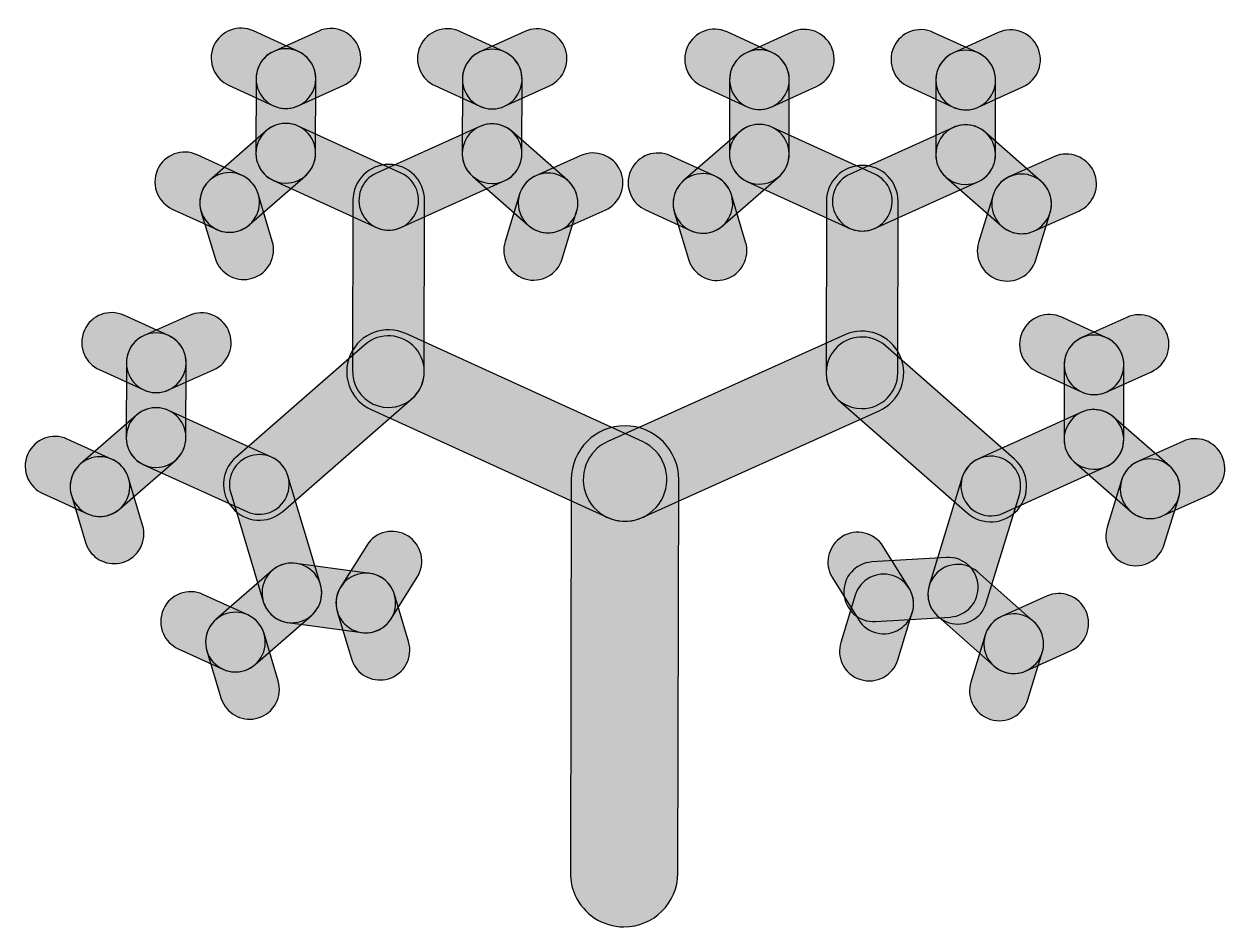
# Model space of a CAD drawing. Extents: x 28 to 251, y -209 to -42.
import ezdxf

# ---------------------------------------------------------------- set-up
doc = ezdxf.new("R2010")
doc.units = 0
doc.header["$MEASUREMENT"] = 0
doc.layers.add('LAYER_1', color=7, linetype='CONTINUOUS')

# ---------------------------------------------------------------- blocks, each defined once
blk = doc.blocks.new('BLOCK_2')
at = {"layer": 'LAYER_1'}
h = blk.add_hatch(color=7, dxfattribs=at)
h.dxf.hatch_style = 2
edge = h.paths.add_edge_path()
edge.add_spline(control_points=[(129.81, -202.95), (129.23, -201.69), (128.91, -200.28), (128.92, -198.81), (128.92, -198.81), (129.09, -126.1), (129.09, -126.1), (129.1, -120.62), (133.55, -116.19), (139.03, -116.2), (144.51, -116.22), (148.94, -120.67), (148.93, -126.15), (148.93, -126.15), (148.75, -198.86), (148.75, -198.86), (148.74, -204.33), (144.29, -208.76), (138.81, -208.75), (134.81, -208.74), (131.37, -206.36), (129.81, -202.95)], knot_values=[0, 0, 0, 0, 1, 1, 1, 2, 2, 2, 3, 3, 3, 4, 4, 4, 5, 5, 5, 6, 6, 6, 7, 7, 7, 7], degree=3, periodic=1)
blk.add_open_spline([(129.81, -202.95), (129.23, -201.69), (128.91, -200.28), (128.92, -198.81), (128.92, -198.81), (129.09, -126.1), (129.09, -126.1), (129.1, -120.62), (133.55, -116.19), (139.03, -116.2), (144.51, -116.22), (148.94, -120.67), (148.93, -126.15), (148.93, -126.15), (148.75, -198.86), (148.75, -198.86), (148.74, -204.33), (144.29, -208.76), (138.81, -208.75), (134.81, -208.74), (131.37, -206.36), (129.81, -202.95)], degree=3, knots=[0, 0, 0, 0, 1, 1, 1, 2, 2, 2, 3, 3, 3, 4, 4, 4, 5, 5, 5, 6, 6, 6, 7, 7, 7, 7], dxfattribs=at)
blk = doc.blocks.new('BLOCK_3')
at = {"layer": 'LAYER_1'}
h = blk.add_hatch(color=7, dxfattribs=at)
h.dxf.hatch_style = 2
edge = h.paths.add_edge_path()
edge.add_spline(control_points=[(131.99, -129.33), (131.99, -129.31), (131.98, -129.3), (131.97, -129.29), (130.23, -125.41), (131.96, -120.84), (135.84, -119.09), (135.84, -119.09), (179.59, -99.39), (179.59, -99.39), (183.47, -97.64), (188, -99.39), (189.79, -103.25), (191.54, -107.14), (189.81, -111.7), (185.92, -113.45), (185.92, -113.45), (142.18, -133.16), (142.18, -133.16), (138.3, -134.9), (133.75, -133.19), (131.99, -129.33)], knot_values=[0, 0, 0, 0, 1, 1, 1, 2, 2, 2, 3, 3, 3, 4, 4, 4, 5, 5, 5, 6, 6, 6, 7, 7, 7, 7], degree=3, periodic=1)
blk.add_open_spline([(131.99, -129.33), (131.99, -129.31), (131.98, -129.3), (131.97, -129.29), (130.23, -125.41), (131.96, -120.84), (135.84, -119.09), (135.84, -119.09), (179.59, -99.39), (179.59, -99.39), (183.47, -97.64), (188, -99.39), (189.79, -103.25), (191.54, -107.14), (189.81, -111.7), (185.92, -113.45), (185.92, -113.45), (142.18, -133.16), (142.18, -133.16), (138.3, -134.9), (133.75, -133.19), (131.99, -129.33)], degree=3, knots=[0, 0, 0, 0, 1, 1, 1, 2, 2, 2, 3, 3, 3, 4, 4, 4, 5, 5, 5, 6, 6, 6, 7, 7, 7, 7], dxfattribs=at)
blk = doc.blocks.new('BLOCK_4')
at = {"layer": 'LAYER_1'}
h = blk.add_hatch(color=7, dxfattribs=at)
h.dxf.hatch_style = 2
edge = h.paths.add_edge_path()
edge.add_spline(control_points=[(176.74, -109.17), (175.69, -106.87), (176.01, -104.07), (177.79, -102.05), (180.2, -99.31), (184.38, -99.04), (187.12, -101.45), (187.12, -101.45), (210.91, -122.37), (210.91, -122.37), (213.66, -124.78), (213.92, -128.96), (211.51, -131.7), (209.1, -134.44), (204.93, -134.71), (202.18, -132.3), (202.18, -132.3), (178.39, -111.39), (178.39, -111.39), (177.67, -110.75), (177.12, -109.99), (176.74, -109.17)], knot_values=[0, 0, 0, 0, 1, 1, 1, 2, 2, 2, 3, 3, 3, 4, 4, 4, 5, 5, 5, 6, 6, 6, 7, 7, 7, 7], degree=3, periodic=1)
blk.add_open_spline([(176.74, -109.17), (175.69, -106.87), (176.01, -104.07), (177.79, -102.05), (180.2, -99.31), (184.38, -99.04), (187.12, -101.45), (187.12, -101.45), (210.91, -122.37), (210.91, -122.37), (213.66, -124.78), (213.92, -128.96), (211.51, -131.7), (209.1, -134.44), (204.93, -134.71), (202.18, -132.3), (202.18, -132.3), (178.39, -111.39), (178.39, -111.39), (177.67, -110.75), (177.12, -109.99), (176.74, -109.17)], degree=3, knots=[0, 0, 0, 0, 1, 1, 1, 2, 2, 2, 3, 3, 3, 4, 4, 4, 5, 5, 5, 6, 6, 6, 7, 7, 7, 7], dxfattribs=at)
blk = doc.blocks.new('BLOCK_5')
at = {"layer": 'LAYER_1'}
h = blk.add_hatch(color=7, dxfattribs=at)
h.dxf.hatch_style = 2
edge = h.paths.add_edge_path()
edge.add_spline(control_points=[(195.44, -149.6), (194.9, -148.42), (194.77, -147.05), (195.18, -145.71), (195.18, -145.71), (201.28, -125.72), (201.28, -125.72), (202.17, -122.81), (205.24, -121.17), (208.16, -122.06), (211.07, -122.95), (212.7, -126.03), (211.82, -128.94), (211.82, -128.94), (205.72, -148.92), (205.72, -148.92), (204.83, -151.83), (201.75, -153.47), (198.84, -152.58), (197.27, -152.1), (196.07, -150.99), (195.44, -149.6)], knot_values=[0, 0, 0, 0, 1, 1, 1, 2, 2, 2, 3, 3, 3, 4, 4, 4, 5, 5, 5, 6, 6, 6, 7, 7, 7, 7], degree=3, periodic=1)
blk.add_open_spline([(195.44, -149.6), (194.9, -148.42), (194.77, -147.05), (195.18, -145.71), (195.18, -145.71), (201.28, -125.72), (201.28, -125.72), (202.17, -122.81), (205.24, -121.17), (208.16, -122.06), (211.07, -122.95), (212.7, -126.03), (211.82, -128.94), (211.82, -128.94), (205.72, -148.92), (205.72, -148.92), (204.83, -151.83), (201.75, -153.47), (198.84, -152.58), (197.27, -152.1), (196.07, -150.99), (195.44, -149.6)], degree=3, knots=[0, 0, 0, 0, 1, 1, 1, 2, 2, 2, 3, 3, 3, 4, 4, 4, 5, 5, 5, 6, 6, 6, 7, 7, 7, 7], dxfattribs=at)
blk = doc.blocks.new('BLOCK_6')
at = {"layer": 'LAYER_1'}
h = blk.add_hatch(color=7, dxfattribs=at)
h.dxf.hatch_style = 2
edge = h.paths.add_edge_path()
edge.add_spline(control_points=[(176.96, -143.66), (175.83, -141.18), (176.69, -138.18), (179.07, -136.7), (181.65, -135.09), (185.05, -135.88), (186.66, -138.47), (186.66, -138.47), (191.46, -146.2), (191.46, -146.2), (193.08, -148.79), (192.27, -152.18), (189.69, -153.79), (187.1, -155.39), (183.7, -154.6), (182.1, -152.01), (182.1, -152.01), (177.3, -144.28), (177.3, -144.28), (177.17, -144.08), (177.06, -143.87), (176.96, -143.66)], knot_values=[0, 0, 0, 0, 1, 1, 1, 2, 2, 2, 3, 3, 3, 4, 4, 4, 5, 5, 5, 6, 6, 6, 7, 7, 7, 7], degree=3, periodic=1)
blk.add_open_spline([(176.96, -143.66), (175.83, -141.18), (176.69, -138.18), (179.07, -136.7), (181.65, -135.09), (185.05, -135.88), (186.66, -138.47), (186.66, -138.47), (191.46, -146.2), (191.46, -146.2), (193.08, -148.79), (192.27, -152.18), (189.69, -153.79), (187.1, -155.39), (183.7, -154.6), (182.1, -152.01), (182.1, -152.01), (177.3, -144.28), (177.3, -144.28), (177.17, -144.08), (177.06, -143.87), (176.96, -143.66)], degree=3, knots=[0, 0, 0, 0, 1, 1, 1, 2, 2, 2, 3, 3, 3, 4, 4, 4, 5, 5, 5, 6, 6, 6, 7, 7, 7, 7], dxfattribs=at)
blk = doc.blocks.new('BLOCK_7')
at = {"layer": 'LAYER_1'}
h = blk.add_hatch(color=7, dxfattribs=at)
h.dxf.hatch_style = 2
edge = h.paths.add_edge_path()
edge.add_spline(control_points=[(179.11, -160.1), (178.57, -158.92), (178.44, -157.54), (178.85, -156.2), (178.85, -156.2), (181.51, -147.5), (181.51, -147.5), (182.4, -144.59), (185.48, -142.95), (188.39, -143.84), (191.3, -144.73), (192.94, -147.81), (192.05, -150.71), (192.05, -150.71), (189.39, -159.42), (189.39, -159.42), (188.51, -162.33), (185.43, -163.97), (182.52, -163.08), (180.94, -162.6), (179.74, -161.48), (179.11, -160.1)], knot_values=[0, 0, 0, 0, 1, 1, 1, 2, 2, 2, 3, 3, 3, 4, 4, 4, 5, 5, 5, 6, 6, 6, 7, 7, 7, 7], degree=3, periodic=1)
blk.add_open_spline([(179.11, -160.1), (178.57, -158.92), (178.44, -157.54), (178.85, -156.2), (178.85, -156.2), (181.51, -147.5), (181.51, -147.5), (182.4, -144.59), (185.48, -142.95), (188.39, -143.84), (191.3, -144.73), (192.94, -147.81), (192.05, -150.71), (192.05, -150.71), (189.39, -159.42), (189.39, -159.42), (188.51, -162.33), (185.43, -163.97), (182.52, -163.08), (180.94, -162.6), (179.74, -161.48), (179.11, -160.1)], degree=3, knots=[0, 0, 0, 0, 1, 1, 1, 2, 2, 2, 3, 3, 3, 4, 4, 4, 5, 5, 5, 6, 6, 6, 7, 7, 7, 7], dxfattribs=at)
blk = doc.blocks.new('BLOCK_8')
at = {"layer": 'LAYER_1'}
h = blk.add_hatch(color=7, dxfattribs=at)
h.dxf.hatch_style = 2
edge = h.paths.add_edge_path()
edge.add_spline(control_points=[(195.44, -149.61), (194.56, -147.69), (194.83, -145.35), (196.32, -143.66), (198.34, -141.38), (201.82, -141.17), (204.1, -143.19), (204.1, -143.19), (214.44, -152.33), (214.44, -152.33), (216.71, -154.34), (216.93, -157.82), (214.91, -160.1), (212.9, -162.38), (209.42, -162.6), (207.14, -160.58), (207.14, -160.58), (196.8, -151.44), (196.8, -151.44), (196.2, -150.91), (195.75, -150.29), (195.44, -149.61)], knot_values=[0, 0, 0, 0, 1, 1, 1, 2, 2, 2, 3, 3, 3, 4, 4, 4, 5, 5, 5, 6, 6, 6, 7, 7, 7, 7], degree=3, periodic=1)
blk.add_open_spline([(195.44, -149.61), (194.56, -147.69), (194.83, -145.35), (196.32, -143.66), (198.34, -141.38), (201.82, -141.17), (204.1, -143.19), (204.1, -143.19), (214.44, -152.33), (214.44, -152.33), (216.71, -154.34), (216.93, -157.82), (214.91, -160.1), (212.9, -162.38), (209.42, -162.6), (207.14, -160.58), (207.14, -160.58), (196.8, -151.44), (196.8, -151.44), (196.2, -150.91), (195.75, -150.29), (195.44, -149.61)], degree=3, knots=[0, 0, 0, 0, 1, 1, 1, 2, 2, 2, 3, 3, 3, 4, 4, 4, 5, 5, 5, 6, 6, 6, 7, 7, 7, 7], dxfattribs=at)
blk = doc.blocks.new('BLOCK_9')
at = {"layer": 'LAYER_1'}
h = blk.add_hatch(color=7, dxfattribs=at)
h.dxf.hatch_style = 2
edge = h.paths.add_edge_path()
edge.add_spline(control_points=[(200.62, -140.85), (202.6, -141.59), (204.06, -143.44), (204.2, -145.68), (204.39, -148.72), (202.08, -151.33), (199.04, -151.52), (199.04, -151.52), (185.27, -152.36), (185.27, -152.36), (182.23, -152.54), (179.62, -150.24), (179.43, -147.2), (179.24, -144.16), (181.55, -141.55), (184.59, -141.36), (184.59, -141.36), (198.36, -140.52), (198.36, -140.52), (199.16, -140.47), (199.92, -140.59), (200.62, -140.85)], knot_values=[0, 0, 0, 0, 1, 1, 1, 2, 2, 2, 3, 3, 3, 4, 4, 4, 5, 5, 5, 6, 6, 6, 7, 7, 7, 7], degree=3, periodic=1)
blk.add_open_spline([(200.62, -140.85), (202.6, -141.59), (204.06, -143.44), (204.2, -145.68), (204.39, -148.72), (202.08, -151.33), (199.04, -151.52), (199.04, -151.52), (185.27, -152.36), (185.27, -152.36), (182.23, -152.54), (179.62, -150.24), (179.43, -147.2), (179.24, -144.16), (181.55, -141.55), (184.59, -141.36), (184.59, -141.36), (198.36, -140.52), (198.36, -140.52), (199.16, -140.47), (199.92, -140.59), (200.62, -140.85)], degree=3, knots=[0, 0, 0, 0, 1, 1, 1, 2, 2, 2, 3, 3, 3, 4, 4, 4, 5, 5, 5, 6, 6, 6, 7, 7, 7, 7], dxfattribs=at)
blk = doc.blocks.new('BLOCK_10')
at = {"layer": 'LAYER_1'}
h = blk.add_hatch(color=7, dxfattribs=at)
h.dxf.hatch_style = 2
edge = h.paths.add_edge_path()
edge.add_spline(control_points=[(203.12, -167.45), (202.58, -166.26), (202.45, -164.89), (202.86, -163.55), (202.86, -163.55), (205.52, -154.85), (205.52, -154.85), (206.4, -151.93), (209.48, -150.29), (212.39, -151.18), (215.3, -152.07), (216.94, -155.15), (216.06, -158.06), (216.06, -158.06), (213.4, -166.77), (213.4, -166.77), (212.51, -169.68), (209.43, -171.32), (206.52, -170.43), (204.95, -169.95), (203.75, -168.83), (203.12, -167.45)], knot_values=[0, 0, 0, 0, 1, 1, 1, 2, 2, 2, 3, 3, 3, 4, 4, 4, 5, 5, 5, 6, 6, 6, 7, 7, 7, 7], degree=3, periodic=1)
blk.add_open_spline([(203.12, -167.45), (202.58, -166.26), (202.45, -164.89), (202.86, -163.55), (202.86, -163.55), (205.52, -154.85), (205.52, -154.85), (206.4, -151.93), (209.48, -150.29), (212.39, -151.18), (215.3, -152.07), (216.94, -155.15), (216.06, -158.06), (216.06, -158.06), (213.4, -166.77), (213.4, -166.77), (212.51, -169.68), (209.43, -171.32), (206.52, -170.43), (204.95, -169.95), (203.75, -168.83), (203.12, -167.45)], degree=3, knots=[0, 0, 0, 0, 1, 1, 1, 2, 2, 2, 3, 3, 3, 4, 4, 4, 5, 5, 5, 6, 6, 6, 7, 7, 7, 7], dxfattribs=at)
blk = doc.blocks.new('BLOCK_11')
at = {"layer": 'LAYER_1'}
h = blk.add_hatch(color=7, dxfattribs=at)
h.dxf.hatch_style = 2
edge = h.paths.add_edge_path()
edge.add_spline(control_points=[(205.77, -158.74), (205.77, -158.74), (205.77, -158.73), (205.76, -158.72), (204.51, -155.95), (205.75, -152.68), (208.52, -151.43), (208.52, -151.43), (216.84, -147.67), (216.84, -147.67), (219.61, -146.42), (222.86, -147.65), (224.12, -150.41), (224.12, -150.41), (224.13, -150.42), (224.13, -150.43), (225.38, -153.2), (224.15, -156.46), (221.38, -157.72), (221.38, -157.72), (213.05, -161.48), (213.05, -161.48), (210.29, -162.72), (207.03, -161.5), (205.77, -158.74)], knot_values=[0, 0, 0, 0, 1, 1, 1, 2, 2, 2, 3, 3, 3, 4, 4, 4, 5, 5, 5, 6, 6, 6, 7, 7, 7, 8, 8, 8, 8], degree=3, periodic=1)
blk.add_open_spline([(205.77, -158.74), (205.77, -158.74), (205.77, -158.73), (205.76, -158.72), (204.51, -155.95), (205.75, -152.68), (208.52, -151.43), (208.52, -151.43), (216.84, -147.67), (216.84, -147.67), (219.61, -146.42), (222.86, -147.65), (224.12, -150.41), (224.12, -150.41), (224.13, -150.42), (224.13, -150.43), (225.38, -153.2), (224.15, -156.46), (221.38, -157.72), (221.38, -157.72), (213.05, -161.48), (213.05, -161.48), (210.29, -162.72), (207.03, -161.5), (205.77, -158.74)], degree=3, knots=[0, 0, 0, 0, 1, 1, 1, 2, 2, 2, 3, 3, 3, 4, 4, 4, 5, 5, 5, 6, 6, 6, 7, 7, 7, 8, 8, 8, 8], dxfattribs=at)
blk = doc.blocks.new('BLOCK_12')
at = {"layer": 'LAYER_1'}
h = blk.add_hatch(color=7, dxfattribs=at)
h.dxf.hatch_style = 2
edge = h.paths.add_edge_path()
edge.add_spline(control_points=[(201.54, -129.62), (201.53, -129.62), (201.53, -129.61), (201.53, -129.6), (200.27, -126.83), (201.5, -123.57), (204.28, -122.31), (204.28, -122.31), (223.31, -113.7), (223.31, -113.7), (226.08, -112.45), (229.33, -113.68), (230.59, -116.44), (230.6, -116.44), (230.6, -116.45), (230.6, -116.45), (231.86, -119.23), (230.62, -122.49), (227.85, -123.75), (227.85, -123.75), (208.82, -132.35), (208.82, -132.35), (206.05, -133.61), (202.8, -132.38), (201.54, -129.62)], knot_values=[0, 0, 0, 0, 1, 1, 1, 2, 2, 2, 3, 3, 3, 4, 4, 4, 5, 5, 5, 6, 6, 6, 7, 7, 7, 8, 8, 8, 8], degree=3, periodic=1)
blk.add_open_spline([(201.54, -129.62), (201.53, -129.62), (201.53, -129.61), (201.53, -129.6), (200.27, -126.83), (201.5, -123.57), (204.28, -122.31), (204.28, -122.31), (223.31, -113.7), (223.31, -113.7), (226.08, -112.45), (229.33, -113.68), (230.59, -116.44), (230.6, -116.44), (230.6, -116.45), (230.6, -116.45), (231.86, -119.23), (230.62, -122.49), (227.85, -123.75), (227.85, -123.75), (208.82, -132.35), (208.82, -132.35), (206.05, -133.61), (202.8, -132.38), (201.54, -129.62)], degree=3, knots=[0, 0, 0, 0, 1, 1, 1, 2, 2, 2, 3, 3, 3, 4, 4, 4, 5, 5, 5, 6, 6, 6, 7, 7, 7, 8, 8, 8, 8], dxfattribs=at)
blk = doc.blocks.new('BLOCK_13')
at = {"layer": 'LAYER_1'}
h = blk.add_hatch(color=7, dxfattribs=at)
h.dxf.hatch_style = 2
edge = h.paths.add_edge_path()
edge.add_spline(control_points=[(220.57, -121.02), (219.7, -119.1), (219.96, -116.78), (221.44, -115.09), (223.44, -112.8), (226.92, -112.57), (229.21, -114.58), (229.21, -114.58), (239.6, -123.68), (239.6, -123.68), (241.89, -125.69), (242.12, -129.17), (240.11, -131.46), (238.1, -133.75), (234.62, -133.98), (232.33, -131.97), (232.33, -131.97), (221.95, -122.87), (221.95, -122.87), (221.34, -122.34), (220.88, -121.7), (220.57, -121.02)], knot_values=[0, 0, 0, 0, 1, 1, 1, 2, 2, 2, 3, 3, 3, 4, 4, 4, 5, 5, 5, 6, 6, 6, 7, 7, 7, 7], degree=3, periodic=1)
blk.add_open_spline([(220.57, -121.02), (219.7, -119.1), (219.96, -116.78), (221.44, -115.09), (223.44, -112.8), (226.92, -112.57), (229.21, -114.58), (229.21, -114.58), (239.6, -123.68), (239.6, -123.68), (241.89, -125.69), (242.12, -129.17), (240.11, -131.46), (238.1, -133.75), (234.62, -133.98), (232.33, -131.97), (232.33, -131.97), (221.95, -122.87), (221.95, -122.87), (221.34, -122.34), (220.88, -121.7), (220.57, -121.02)], degree=3, knots=[0, 0, 0, 0, 1, 1, 1, 2, 2, 2, 3, 3, 3, 4, 4, 4, 5, 5, 5, 6, 6, 6, 7, 7, 7, 7], dxfattribs=at)
blk = doc.blocks.new('BLOCK_14')
at = {"layer": 'LAYER_1'}
h = blk.add_hatch(color=7, dxfattribs=at)
h.dxf.hatch_style = 2
edge = h.paths.add_edge_path()
edge.add_spline(control_points=[(228.3, -138.82), (227.76, -137.64), (227.63, -136.26), (228.04, -134.92), (228.04, -134.92), (230.7, -126.22), (230.7, -126.22), (231.58, -123.31), (234.66, -121.67), (237.58, -122.56), (240.48, -123.45), (242.12, -126.53), (241.24, -129.44), (241.24, -129.44), (238.58, -138.14), (238.58, -138.14), (237.69, -141.05), (234.61, -142.69), (231.7, -141.8), (230.13, -141.32), (228.93, -140.2), (228.3, -138.82)], knot_values=[0, 0, 0, 0, 1, 1, 1, 2, 2, 2, 3, 3, 3, 4, 4, 4, 5, 5, 5, 6, 6, 6, 7, 7, 7, 7], degree=3, periodic=1)
blk.add_open_spline([(228.3, -138.82), (227.76, -137.64), (227.63, -136.26), (228.04, -134.92), (228.04, -134.92), (230.7, -126.22), (230.7, -126.22), (231.58, -123.31), (234.66, -121.67), (237.58, -122.56), (240.48, -123.45), (242.12, -126.53), (241.24, -129.44), (241.24, -129.44), (238.58, -138.14), (238.58, -138.14), (237.69, -141.05), (234.61, -142.69), (231.7, -141.8), (230.13, -141.32), (228.93, -140.2), (228.3, -138.82)], degree=3, knots=[0, 0, 0, 0, 1, 1, 1, 2, 2, 2, 3, 3, 3, 4, 4, 4, 5, 5, 5, 6, 6, 6, 7, 7, 7, 7], dxfattribs=at)
blk = doc.blocks.new('BLOCK_15')
at = {"layer": 'LAYER_1'}
h = blk.add_hatch(color=7, dxfattribs=at)
h.dxf.hatch_style = 2
edge = h.paths.add_edge_path()
edge.add_spline(control_points=[(230.95, -130.12), (230.95, -130.11), (230.95, -130.1), (230.94, -130.09), (229.69, -127.31), (230.93, -124.05), (233.71, -122.8), (233.71, -122.8), (241.98, -119.08), (241.98, -119.08), (244.75, -117.83), (247.97, -118.99), (249.26, -121.84), (250.51, -124.62), (249.28, -127.88), (246.5, -129.13), (246.5, -129.13), (238.23, -132.85), (238.23, -132.85), (235.46, -134.1), (232.21, -132.87), (230.95, -130.12)], knot_values=[0, 0, 0, 0, 1, 1, 1, 2, 2, 2, 3, 3, 3, 4, 4, 4, 5, 5, 5, 6, 6, 6, 7, 7, 7, 7], degree=3, periodic=1)
blk.add_open_spline([(230.95, -130.12), (230.95, -130.11), (230.95, -130.1), (230.94, -130.09), (229.69, -127.31), (230.93, -124.05), (233.71, -122.8), (233.71, -122.8), (241.98, -119.08), (241.98, -119.08), (244.75, -117.83), (247.97, -118.99), (249.26, -121.84), (250.51, -124.62), (249.28, -127.88), (246.5, -129.13), (246.5, -129.13), (238.23, -132.85), (238.23, -132.85), (235.46, -134.1), (232.21, -132.87), (230.95, -130.12)], degree=3, knots=[0, 0, 0, 0, 1, 1, 1, 2, 2, 2, 3, 3, 3, 4, 4, 4, 5, 5, 5, 6, 6, 6, 7, 7, 7, 7], dxfattribs=at)
blk = doc.blocks.new('BLOCK_16')
at = {"layer": 'LAYER_1'}
h = blk.add_hatch(color=7, dxfattribs=at)
h.dxf.hatch_style = 2
edge = h.paths.add_edge_path()
edge.add_spline(control_points=[(220.57, -121.01), (220.25, -120.31), (220.07, -119.53), (220.07, -118.71), (220.07, -118.71), (220.1, -104.94), (220.1, -104.94), (220.1, -101.89), (222.57, -99.43), (225.62, -99.44), (228.66, -99.44), (231.12, -101.92), (231.12, -104.96), (231.12, -104.96), (231.09, -118.74), (231.09, -118.74), (231.09, -121.78), (228.61, -124.24), (225.57, -124.23), (223.35, -124.23), (221.43, -122.91), (220.57, -121.01)], knot_values=[0, 0, 0, 0, 1, 1, 1, 2, 2, 2, 3, 3, 3, 4, 4, 4, 5, 5, 5, 6, 6, 6, 7, 7, 7, 7], degree=3, periodic=1)
blk.add_open_spline([(220.57, -121.01), (220.25, -120.31), (220.07, -119.53), (220.07, -118.71), (220.07, -118.71), (220.1, -104.94), (220.1, -104.94), (220.1, -101.89), (222.57, -99.43), (225.62, -99.44), (228.66, -99.44), (231.12, -101.92), (231.12, -104.96), (231.12, -104.96), (231.09, -118.74), (231.09, -118.74), (231.09, -121.78), (228.61, -124.24), (225.57, -124.23), (223.35, -124.23), (221.43, -122.91), (220.57, -121.01)], degree=3, knots=[0, 0, 0, 0, 1, 1, 1, 2, 2, 2, 3, 3, 3, 4, 4, 4, 5, 5, 5, 6, 6, 6, 7, 7, 7, 7], dxfattribs=at)
blk = doc.blocks.new('BLOCK_17')
at = {"layer": 'LAYER_1'}
h = blk.add_hatch(color=7, dxfattribs=at)
h.dxf.hatch_style = 2
edge = h.paths.add_edge_path()
edge.add_spline(control_points=[(220.59, -107.24), (220.59, -107.23), (220.59, -107.22), (220.58, -107.21), (219.33, -104.44), (220.56, -101.18), (223.34, -99.92), (223.34, -99.92), (231.66, -96.17), (231.66, -96.17), (234.43, -94.92), (237.68, -96.14), (238.94, -98.9), (238.95, -98.91), (238.95, -98.91), (238.95, -98.92), (240.2, -101.69), (238.97, -104.96), (236.2, -106.21), (236.2, -106.21), (227.87, -109.97), (227.87, -109.97), (225.11, -111.22), (221.85, -109.99), (220.59, -107.24)], knot_values=[0, 0, 0, 0, 1, 1, 1, 2, 2, 2, 3, 3, 3, 4, 4, 4, 5, 5, 5, 6, 6, 6, 7, 7, 7, 8, 8, 8, 8], degree=3, periodic=1)
blk.add_open_spline([(220.59, -107.24), (220.59, -107.23), (220.59, -107.22), (220.58, -107.21), (219.33, -104.44), (220.56, -101.18), (223.34, -99.92), (223.34, -99.92), (231.66, -96.17), (231.66, -96.17), (234.43, -94.92), (237.68, -96.14), (238.94, -98.9), (238.95, -98.91), (238.95, -98.91), (238.95, -98.92), (240.2, -101.69), (238.97, -104.96), (236.2, -106.21), (236.2, -106.21), (227.87, -109.97), (227.87, -109.97), (225.11, -111.22), (221.85, -109.99), (220.59, -107.24)], degree=3, knots=[0, 0, 0, 0, 1, 1, 1, 2, 2, 2, 3, 3, 3, 4, 4, 4, 5, 5, 5, 6, 6, 6, 7, 7, 7, 8, 8, 8, 8], dxfattribs=at)
blk = doc.blocks.new('BLOCK_18')
at = {"layer": 'LAYER_1'}
h = blk.add_hatch(color=7, dxfattribs=at)
h.dxf.hatch_style = 2
edge = h.paths.add_edge_path()
edge.add_spline(control_points=[(212.35, -103.44), (211.71, -102.03), (211.66, -100.36), (212.36, -98.85), (213.63, -96.08), (216.9, -94.87), (219.66, -96.15), (219.66, -96.15), (227.91, -99.94), (227.91, -99.94), (230.67, -101.21), (231.88, -104.49), (230.61, -107.25), (229.34, -110.01), (226.07, -111.22), (223.3, -109.95), (223.3, -109.95), (215.06, -106.16), (215.06, -106.16), (213.81, -105.58), (212.88, -104.6), (212.35, -103.44)], knot_values=[0, 0, 0, 0, 1, 1, 1, 2, 2, 2, 3, 3, 3, 4, 4, 4, 5, 5, 5, 6, 6, 6, 7, 7, 7, 7], degree=3, periodic=1)
blk.add_open_spline([(212.35, -103.44), (211.71, -102.03), (211.66, -100.36), (212.36, -98.85), (213.63, -96.08), (216.9, -94.87), (219.66, -96.15), (219.66, -96.15), (227.91, -99.94), (227.91, -99.94), (230.67, -101.21), (231.88, -104.49), (230.61, -107.25), (229.34, -110.01), (226.07, -111.22), (223.3, -109.95), (223.3, -109.95), (215.06, -106.16), (215.06, -106.16), (213.81, -105.58), (212.88, -104.6), (212.35, -103.44)], degree=3, knots=[0, 0, 0, 0, 1, 1, 1, 2, 2, 2, 3, 3, 3, 4, 4, 4, 5, 5, 5, 6, 6, 6, 7, 7, 7, 7], dxfattribs=at)
blk = doc.blocks.new('BLOCK_19')
at = {"layer": 'LAYER_1'}
h = blk.add_hatch(color=7, dxfattribs=at)
h.dxf.hatch_style = 2
edge = h.paths.add_edge_path()
edge.add_spline(control_points=[(176.74, -109.16), (176.35, -108.32), (176.14, -107.39), (176.14, -106.41), (176.14, -106.41), (176.2, -74.71), (176.2, -74.71), (176.21, -71.06), (179.18, -68.1), (182.83, -68.11), (186.48, -68.12), (189.43, -71.09), (189.43, -74.74), (189.43, -74.74), (189.37, -106.43), (189.37, -106.43), (189.36, -110.08), (186.4, -113.04), (182.74, -113.03), (180.07, -113.03), (177.78, -111.44), (176.74, -109.16)], knot_values=[0, 0, 0, 0, 1, 1, 1, 2, 2, 2, 3, 3, 3, 4, 4, 4, 5, 5, 5, 6, 6, 6, 7, 7, 7, 7], degree=3, periodic=1)
blk.add_open_spline([(176.74, -109.16), (176.35, -108.32), (176.14, -107.39), (176.14, -106.41), (176.14, -106.41), (176.2, -74.71), (176.2, -74.71), (176.21, -71.06), (179.18, -68.1), (182.83, -68.11), (186.48, -68.12), (189.43, -71.09), (189.43, -74.74), (189.43, -74.74), (189.37, -106.43), (189.37, -106.43), (189.36, -110.08), (186.4, -113.04), (182.74, -113.03), (180.07, -113.03), (177.78, -111.44), (176.74, -109.16)], degree=3, knots=[0, 0, 0, 0, 1, 1, 1, 2, 2, 2, 3, 3, 3, 4, 4, 4, 5, 5, 5, 6, 6, 6, 7, 7, 7, 7], dxfattribs=at)
blk = doc.blocks.new('BLOCK_20')
at = {"layer": 'LAYER_1'}
h = blk.add_hatch(color=7, dxfattribs=at)
h.dxf.hatch_style = 2
edge = h.paths.add_edge_path()
edge.add_spline(control_points=[(177.8, -77.01), (177.8, -77), (177.8, -77), (177.79, -76.99), (176.54, -74.21), (177.78, -70.95), (180.55, -69.7), (180.55, -69.7), (199.63, -61.1), (199.63, -61.1), (202.39, -59.85), (205.65, -61.07), (206.91, -63.83), (206.91, -63.84), (206.91, -63.85), (206.92, -63.86), (208.17, -66.63), (206.93, -69.89), (204.16, -71.15), (204.16, -71.15), (185.08, -79.75), (185.08, -79.75), (182.31, -80.99), (179.06, -79.77), (177.8, -77.01)], knot_values=[0, 0, 0, 0, 1, 1, 1, 2, 2, 2, 3, 3, 3, 4, 4, 4, 5, 5, 5, 6, 6, 6, 7, 7, 7, 8, 8, 8, 8], degree=3, periodic=1)
blk.add_open_spline([(177.8, -77.01), (177.8, -77), (177.8, -77), (177.79, -76.99), (176.54, -74.21), (177.78, -70.95), (180.55, -69.7), (180.55, -69.7), (199.63, -61.1), (199.63, -61.1), (202.39, -59.85), (205.65, -61.07), (206.91, -63.83), (206.91, -63.84), (206.91, -63.85), (206.92, -63.86), (208.17, -66.63), (206.93, -69.89), (204.16, -71.15), (204.16, -71.15), (185.08, -79.75), (185.08, -79.75), (182.31, -80.99), (179.06, -79.77), (177.8, -77.01)], degree=3, knots=[0, 0, 0, 0, 1, 1, 1, 2, 2, 2, 3, 3, 3, 4, 4, 4, 5, 5, 5, 6, 6, 6, 7, 7, 7, 8, 8, 8, 8], dxfattribs=at)
blk = doc.blocks.new('BLOCK_21')
at = {"layer": 'LAYER_1'}
h = blk.add_hatch(color=7, dxfattribs=at)
h.dxf.hatch_style = 2
edge = h.paths.add_edge_path()
edge.add_spline(control_points=[(196.88, -68.41), (196.01, -66.5), (196.28, -64.17), (197.76, -62.48), (199.77, -60.2), (203.25, -59.97), (205.53, -61.98), (205.53, -61.98), (215.87, -71.08), (215.87, -71.08), (218.16, -73.09), (218.38, -76.57), (216.37, -78.86), (214.36, -81.14), (210.88, -81.36), (208.6, -79.35), (208.6, -79.35), (198.25, -70.26), (198.25, -70.26), (197.65, -69.73), (197.19, -69.1), (196.88, -68.41)], knot_values=[0, 0, 0, 0, 1, 1, 1, 2, 2, 2, 3, 3, 3, 4, 4, 4, 5, 5, 5, 6, 6, 6, 7, 7, 7, 7], degree=3, periodic=1)
blk.add_open_spline([(196.88, -68.41), (196.01, -66.5), (196.28, -64.17), (197.76, -62.48), (199.77, -60.2), (203.25, -59.97), (205.53, -61.98), (205.53, -61.98), (215.87, -71.08), (215.87, -71.08), (218.16, -73.09), (218.38, -76.57), (216.37, -78.86), (214.36, -81.14), (210.88, -81.36), (208.6, -79.35), (208.6, -79.35), (198.25, -70.26), (198.25, -70.26), (197.65, -69.73), (197.19, -69.1), (196.88, -68.41)], degree=3, knots=[0, 0, 0, 0, 1, 1, 1, 2, 2, 2, 3, 3, 3, 4, 4, 4, 5, 5, 5, 6, 6, 6, 7, 7, 7, 7], dxfattribs=at)
blk = doc.blocks.new('BLOCK_22')
at = {"layer": 'LAYER_1'}
h = blk.add_hatch(color=7, dxfattribs=at)
h.dxf.hatch_style = 2
edge = h.paths.add_edge_path()
edge.add_spline(control_points=[(204.56, -86.25), (204.02, -85.07), (203.89, -83.7), (204.3, -82.36), (204.3, -82.36), (206.96, -73.61), (206.96, -73.61), (207.85, -70.7), (210.93, -69.06), (213.84, -69.95), (216.75, -70.83), (218.39, -73.91), (217.51, -76.82), (217.51, -76.82), (214.84, -85.57), (214.84, -85.57), (213.96, -88.48), (210.88, -90.12), (207.97, -89.24), (206.4, -88.76), (205.19, -87.64), (204.56, -86.25)], knot_values=[0, 0, 0, 0, 1, 1, 1, 2, 2, 2, 3, 3, 3, 4, 4, 4, 5, 5, 5, 6, 6, 6, 7, 7, 7, 7], degree=3, periodic=1)
blk.add_open_spline([(204.56, -86.25), (204.02, -85.07), (203.89, -83.7), (204.3, -82.36), (204.3, -82.36), (206.96, -73.61), (206.96, -73.61), (207.85, -70.7), (210.93, -69.06), (213.84, -69.95), (216.75, -70.83), (218.39, -73.91), (217.51, -76.82), (217.51, -76.82), (214.84, -85.57), (214.84, -85.57), (213.96, -88.48), (210.88, -90.12), (207.97, -89.24), (206.4, -88.76), (205.19, -87.64), (204.56, -86.25)], degree=3, knots=[0, 0, 0, 0, 1, 1, 1, 2, 2, 2, 3, 3, 3, 4, 4, 4, 5, 5, 5, 6, 6, 6, 7, 7, 7, 7], dxfattribs=at)
blk = doc.blocks.new('BLOCK_23')
at = {"layer": 'LAYER_1'}
h = blk.add_hatch(color=7, dxfattribs=at)
h.dxf.hatch_style = 2
edge = h.paths.add_edge_path()
edge.add_spline(control_points=[(207.22, -77.51), (207.22, -77.49), (207.21, -77.48), (207.2, -77.46), (205.96, -74.68), (207.21, -71.43), (209.99, -70.18), (209.99, -70.18), (218.3, -66.47), (218.3, -66.47), (221.08, -65.23), (224.28, -66.56), (225.58, -69.26), (226.82, -72.03), (225.58, -75.29), (222.8, -76.53), (222.8, -76.53), (214.48, -80.25), (214.48, -80.25), (211.72, -81.48), (208.48, -80.25), (207.22, -77.51)], knot_values=[0, 0, 0, 0, 1, 1, 1, 2, 2, 2, 3, 3, 3, 4, 4, 4, 5, 5, 5, 6, 6, 6, 7, 7, 7, 7], degree=3, periodic=1)
blk.add_open_spline([(207.22, -77.51), (207.22, -77.49), (207.21, -77.48), (207.2, -77.46), (205.96, -74.68), (207.21, -71.43), (209.99, -70.18), (209.99, -70.18), (218.3, -66.47), (218.3, -66.47), (221.08, -65.23), (224.28, -66.56), (225.58, -69.26), (226.82, -72.03), (225.58, -75.29), (222.8, -76.53), (222.8, -76.53), (214.48, -80.25), (214.48, -80.25), (211.72, -81.48), (208.48, -80.25), (207.22, -77.51)], degree=3, knots=[0, 0, 0, 0, 1, 1, 1, 2, 2, 2, 3, 3, 3, 4, 4, 4, 5, 5, 5, 6, 6, 6, 7, 7, 7, 7], dxfattribs=at)
blk = doc.blocks.new('BLOCK_24')
at = {"layer": 'LAYER_1'}
h = blk.add_hatch(color=7, dxfattribs=at)
h.dxf.hatch_style = 2
edge = h.paths.add_edge_path()
edge.add_spline(control_points=[(196.88, -68.41), (196.56, -67.71), (196.38, -66.93), (196.38, -66.11), (196.38, -66.11), (196.41, -52.33), (196.41, -52.33), (196.41, -49.29), (198.89, -46.83), (201.93, -46.83), (204.97, -46.84), (207.44, -49.31), (207.43, -52.35), (207.43, -52.35), (207.4, -66.13), (207.4, -66.13), (207.4, -69.18), (204.93, -71.64), (201.88, -71.63), (199.66, -71.63), (197.75, -70.31), (196.88, -68.41)], knot_values=[0, 0, 0, 0, 1, 1, 1, 2, 2, 2, 3, 3, 3, 4, 4, 4, 5, 5, 5, 6, 6, 6, 7, 7, 7, 7], degree=3, periodic=1)
blk.add_open_spline([(196.88, -68.41), (196.56, -67.71), (196.38, -66.93), (196.38, -66.11), (196.38, -66.11), (196.41, -52.33), (196.41, -52.33), (196.41, -49.29), (198.89, -46.83), (201.93, -46.83), (204.97, -46.84), (207.44, -49.31), (207.43, -52.35), (207.43, -52.35), (207.4, -66.13), (207.4, -66.13), (207.4, -69.18), (204.93, -71.64), (201.88, -71.63), (199.66, -71.63), (197.75, -70.31), (196.88, -68.41)], degree=3, knots=[0, 0, 0, 0, 1, 1, 1, 2, 2, 2, 3, 3, 3, 4, 4, 4, 5, 5, 5, 6, 6, 6, 7, 7, 7, 7], dxfattribs=at)
blk = doc.blocks.new('BLOCK_25')
at = {"layer": 'LAYER_1'}
h = blk.add_hatch(color=7, dxfattribs=at)
h.dxf.hatch_style = 2
edge = h.paths.add_edge_path()
edge.add_spline(control_points=[(196.91, -54.63), (196.91, -54.63), (196.9, -54.63), (196.9, -54.62), (195.64, -51.85), (196.87, -48.59), (199.64, -47.33), (199.64, -47.33), (207.92, -43.56), (207.92, -43.56), (210.68, -42.3), (213.95, -43.52), (215.21, -46.29), (215.21, -46.29), (215.21, -46.29), (215.21, -46.3), (216.47, -49.07), (215.25, -52.33), (212.48, -53.59), (212.48, -53.59), (204.2, -57.36), (204.2, -57.36), (201.43, -58.62), (198.17, -57.4), (196.91, -54.63)], knot_values=[0, 0, 0, 0, 1, 1, 1, 2, 2, 2, 3, 3, 3, 4, 4, 4, 5, 5, 5, 6, 6, 6, 7, 7, 7, 8, 8, 8, 8], degree=3, periodic=1)
blk.add_open_spline([(196.91, -54.63), (196.91, -54.63), (196.9, -54.63), (196.9, -54.62), (195.64, -51.85), (196.87, -48.59), (199.64, -47.33), (199.64, -47.33), (207.92, -43.56), (207.92, -43.56), (210.68, -42.3), (213.95, -43.52), (215.21, -46.29), (215.21, -46.29), (215.21, -46.29), (215.21, -46.3), (216.47, -49.07), (215.25, -52.33), (212.48, -53.59), (212.48, -53.59), (204.2, -57.36), (204.2, -57.36), (201.43, -58.62), (198.17, -57.4), (196.91, -54.63)], degree=3, knots=[0, 0, 0, 0, 1, 1, 1, 2, 2, 2, 3, 3, 3, 4, 4, 4, 5, 5, 5, 6, 6, 6, 7, 7, 7, 8, 8, 8, 8], dxfattribs=at)
blk = doc.blocks.new('BLOCK_26')
at = {"layer": 'LAYER_1'}
h = blk.add_hatch(color=7, dxfattribs=at)
h.dxf.hatch_style = 2
edge = h.paths.add_edge_path()
edge.add_spline(control_points=[(188.62, -50.83), (187.98, -49.43), (187.93, -47.76), (188.62, -46.24), (189.89, -43.48), (193.16, -42.26), (195.93, -43.53), (195.93, -43.53), (204.22, -47.34), (204.22, -47.34), (206.98, -48.6), (208.2, -51.87), (206.93, -54.64), (205.66, -57.41), (202.39, -58.62), (199.62, -57.35), (199.62, -57.35), (191.33, -53.55), (191.33, -53.55), (190.08, -52.98), (189.15, -51.99), (188.62, -50.83)], knot_values=[0, 0, 0, 0, 1, 1, 1, 2, 2, 2, 3, 3, 3, 4, 4, 4, 5, 5, 5, 6, 6, 6, 7, 7, 7, 7], degree=3, periodic=1)
blk.add_open_spline([(188.62, -50.83), (187.98, -49.43), (187.93, -47.76), (188.62, -46.24), (189.89, -43.48), (193.16, -42.26), (195.93, -43.53), (195.93, -43.53), (204.22, -47.34), (204.22, -47.34), (206.98, -48.6), (208.2, -51.87), (206.93, -54.64), (205.66, -57.41), (202.39, -58.62), (199.62, -57.35), (199.62, -57.35), (191.33, -53.55), (191.33, -53.55), (190.08, -52.98), (189.15, -51.99), (188.62, -50.83)], degree=3, knots=[0, 0, 0, 0, 1, 1, 1, 2, 2, 2, 3, 3, 3, 4, 4, 4, 5, 5, 5, 6, 6, 6, 7, 7, 7, 7], dxfattribs=at)
blk = doc.blocks.new('BLOCK_27')
at = {"layer": 'LAYER_1'}
h = blk.add_hatch(color=7, dxfattribs=at)
h.dxf.hatch_style = 2
edge = h.paths.add_edge_path()
edge.add_spline(control_points=[(158.79, -68.33), (158.15, -66.93), (158.1, -65.26), (158.79, -63.75), (160.06, -60.98), (163.32, -59.76), (166.09, -61.03), (166.09, -61.03), (185.11, -69.71), (185.11, -69.71), (187.87, -70.97), (189.09, -74.24), (187.83, -77.01), (186.56, -79.78), (183.3, -81), (180.53, -79.74), (180.53, -79.74), (161.51, -71.05), (161.51, -71.05), (160.26, -70.48), (159.32, -69.49), (158.79, -68.33)], knot_values=[0, 0, 0, 0, 1, 1, 1, 2, 2, 2, 3, 3, 3, 4, 4, 4, 5, 5, 5, 6, 6, 6, 7, 7, 7, 7], degree=3, periodic=1)
blk.add_open_spline([(158.79, -68.33), (158.15, -66.93), (158.1, -65.26), (158.79, -63.75), (160.06, -60.98), (163.32, -59.76), (166.09, -61.03), (166.09, -61.03), (185.11, -69.71), (185.11, -69.71), (187.87, -70.97), (189.09, -74.24), (187.83, -77.01), (186.56, -79.78), (183.3, -81), (180.53, -79.74), (180.53, -79.74), (161.51, -71.05), (161.51, -71.05), (160.26, -70.48), (159.32, -69.49), (158.79, -68.33)], degree=3, knots=[0, 0, 0, 0, 1, 1, 1, 2, 2, 2, 3, 3, 3, 4, 4, 4, 5, 5, 5, 6, 6, 6, 7, 7, 7, 7], dxfattribs=at)
blk = doc.blocks.new('BLOCK_28')
at = {"layer": 'LAYER_1'}
h = blk.add_hatch(color=7, dxfattribs=at)
h.dxf.hatch_style = 2
edge = h.paths.add_edge_path()
edge.add_spline(control_points=[(158.79, -68.33), (158.47, -67.63), (158.29, -66.85), (158.29, -66.03), (158.29, -66.03), (158.32, -52.25), (158.32, -52.25), (158.32, -49.21), (160.8, -46.75), (163.84, -46.75), (166.88, -46.76), (169.35, -49.23), (169.34, -52.27), (169.34, -52.27), (169.31, -66.05), (169.31, -66.05), (169.31, -69.09), (166.84, -71.56), (163.79, -71.55), (161.57, -71.55), (159.66, -70.22), (158.79, -68.33)], knot_values=[0, 0, 0, 0, 1, 1, 1, 2, 2, 2, 3, 3, 3, 4, 4, 4, 5, 5, 5, 6, 6, 6, 7, 7, 7, 7], degree=3, periodic=1)
blk.add_open_spline([(158.79, -68.33), (158.47, -67.63), (158.29, -66.85), (158.29, -66.03), (158.29, -66.03), (158.32, -52.25), (158.32, -52.25), (158.32, -49.21), (160.8, -46.75), (163.84, -46.75), (166.88, -46.76), (169.35, -49.23), (169.34, -52.27), (169.34, -52.27), (169.31, -66.05), (169.31, -66.05), (169.31, -69.09), (166.84, -71.56), (163.79, -71.55), (161.57, -71.55), (159.66, -70.22), (158.79, -68.33)], degree=3, knots=[0, 0, 0, 0, 1, 1, 1, 2, 2, 2, 3, 3, 3, 4, 4, 4, 5, 5, 5, 6, 6, 6, 7, 7, 7, 7], dxfattribs=at)
blk = doc.blocks.new('BLOCK_29')
at = {"layer": 'LAYER_1'}
h = blk.add_hatch(color=7, dxfattribs=at)
h.dxf.hatch_style = 2
edge = h.paths.add_edge_path()
edge.add_spline(control_points=[(158.82, -54.55), (158.82, -54.55), (158.82, -54.55), (158.81, -54.54), (157.55, -51.77), (158.78, -48.51), (161.55, -47.25), (161.55, -47.25), (169.83, -43.48), (169.83, -43.48), (172.59, -42.22), (175.86, -43.44), (177.12, -46.21), (177.12, -46.21), (177.12, -46.21), (177.12, -46.21), (178.38, -48.98), (177.16, -52.25), (174.39, -53.51), (174.39, -53.51), (166.11, -57.28), (166.11, -57.28), (163.34, -58.54), (160.08, -57.32), (158.82, -54.55)], knot_values=[0, 0, 0, 0, 1, 1, 1, 2, 2, 2, 3, 3, 3, 4, 4, 4, 5, 5, 5, 6, 6, 6, 7, 7, 7, 8, 8, 8, 8], degree=3, periodic=1)
blk.add_open_spline([(158.82, -54.55), (158.82, -54.55), (158.82, -54.55), (158.81, -54.54), (157.55, -51.77), (158.78, -48.51), (161.55, -47.25), (161.55, -47.25), (169.83, -43.48), (169.83, -43.48), (172.59, -42.22), (175.86, -43.44), (177.12, -46.21), (177.12, -46.21), (177.12, -46.21), (177.12, -46.21), (178.38, -48.98), (177.16, -52.25), (174.39, -53.51), (174.39, -53.51), (166.11, -57.28), (166.11, -57.28), (163.34, -58.54), (160.08, -57.32), (158.82, -54.55)], degree=3, knots=[0, 0, 0, 0, 1, 1, 1, 2, 2, 2, 3, 3, 3, 4, 4, 4, 5, 5, 5, 6, 6, 6, 7, 7, 7, 8, 8, 8, 8], dxfattribs=at)
blk = doc.blocks.new('BLOCK_30')
at = {"layer": 'LAYER_1'}
h = blk.add_hatch(color=7, dxfattribs=at)
h.dxf.hatch_style = 2
edge = h.paths.add_edge_path()
edge.add_spline(control_points=[(150.53, -50.75), (149.89, -49.34), (149.84, -47.68), (150.53, -46.16), (151.8, -43.4), (155.07, -42.18), (157.84, -43.45), (157.84, -43.45), (166.13, -47.25), (166.13, -47.25), (168.89, -48.52), (170.11, -51.79), (168.84, -54.56), (167.57, -57.33), (164.3, -58.54), (161.53, -57.27), (161.53, -57.27), (153.24, -53.47), (153.24, -53.47), (151.99, -52.89), (151.06, -51.91), (150.53, -50.75)], knot_values=[0, 0, 0, 0, 1, 1, 1, 2, 2, 2, 3, 3, 3, 4, 4, 4, 5, 5, 5, 6, 6, 6, 7, 7, 7, 7], degree=3, periodic=1)
blk.add_open_spline([(150.53, -50.75), (149.89, -49.34), (149.84, -47.68), (150.53, -46.16), (151.8, -43.4), (155.07, -42.18), (157.84, -43.45), (157.84, -43.45), (166.13, -47.25), (166.13, -47.25), (168.89, -48.52), (170.11, -51.79), (168.84, -54.56), (167.57, -57.33), (164.3, -58.54), (161.53, -57.27), (161.53, -57.27), (153.24, -53.47), (153.24, -53.47), (151.99, -52.89), (151.06, -51.91), (150.53, -50.75)], degree=3, knots=[0, 0, 0, 0, 1, 1, 1, 2, 2, 2, 3, 3, 3, 4, 4, 4, 5, 5, 5, 6, 6, 6, 7, 7, 7, 7], dxfattribs=at)
blk = doc.blocks.new('BLOCK_31')
at = {"layer": 'LAYER_1'}
h = blk.add_hatch(color=7, dxfattribs=at)
h.dxf.hatch_style = 2
edge = h.paths.add_edge_path()
edge.add_spline(control_points=[(148.37, -77.41), (147.38, -75.25), (147.88, -72.61), (149.76, -70.97), (149.76, -70.97), (160.18, -61.89), (160.18, -61.89), (162.48, -59.89), (165.96, -60.12), (167.96, -62.42), (169.96, -64.71), (169.72, -68.19), (167.43, -70.19), (167.43, -70.19), (157.01, -79.28), (157.01, -79.28), (154.71, -81.28), (151.23, -81.04), (149.23, -78.75), (148.87, -78.34), (148.59, -77.89), (148.37, -77.41)], knot_values=[0, 0, 0, 0, 1, 1, 1, 2, 2, 2, 3, 3, 3, 4, 4, 4, 5, 5, 5, 6, 6, 6, 7, 7, 7, 7], degree=3, periodic=1)
blk.add_open_spline([(148.37, -77.41), (147.38, -75.25), (147.88, -72.61), (149.76, -70.97), (149.76, -70.97), (160.18, -61.89), (160.18, -61.89), (162.48, -59.89), (165.96, -60.12), (167.96, -62.42), (169.96, -64.71), (169.72, -68.19), (167.43, -70.19), (167.43, -70.19), (157.01, -79.28), (157.01, -79.28), (154.71, -81.28), (151.23, -81.04), (149.23, -78.75), (148.87, -78.34), (148.59, -77.89), (148.37, -77.41)], degree=3, knots=[0, 0, 0, 0, 1, 1, 1, 2, 2, 2, 3, 3, 3, 4, 4, 4, 5, 5, 5, 6, 6, 6, 7, 7, 7, 7], dxfattribs=at)
blk = doc.blocks.new('BLOCK_32')
at = {"layer": 'LAYER_1'}
h = blk.add_hatch(color=7, dxfattribs=at)
h.dxf.hatch_style = 2
edge = h.paths.add_edge_path()
edge.add_spline(control_points=[(140.08, -73.62), (139.44, -72.21), (139.39, -70.54), (140.09, -69.03), (141.36, -66.26), (144.63, -65.05), (147.39, -66.32), (147.39, -66.32), (155.68, -70.12), (155.68, -70.12), (158.45, -71.38), (159.66, -74.65), (158.39, -77.42), (157.12, -80.19), (153.85, -81.4), (151.09, -80.13), (151.09, -80.13), (142.8, -76.33), (142.8, -76.33), (141.55, -75.76), (140.61, -74.78), (140.08, -73.62)], knot_values=[0, 0, 0, 0, 1, 1, 1, 2, 2, 2, 3, 3, 3, 4, 4, 4, 5, 5, 5, 6, 6, 6, 7, 7, 7, 7], degree=3, periodic=1)
blk.add_open_spline([(140.08, -73.62), (139.44, -72.21), (139.39, -70.54), (140.09, -69.03), (141.36, -66.26), (144.63, -65.05), (147.39, -66.32), (147.39, -66.32), (155.68, -70.12), (155.68, -70.12), (158.45, -71.38), (159.66, -74.65), (158.39, -77.42), (157.12, -80.19), (153.85, -81.4), (151.09, -80.13), (151.09, -80.13), (142.8, -76.33), (142.8, -76.33), (141.55, -75.76), (140.61, -74.78), (140.08, -73.62)], degree=3, knots=[0, 0, 0, 0, 1, 1, 1, 2, 2, 2, 3, 3, 3, 4, 4, 4, 5, 5, 5, 6, 6, 6, 7, 7, 7, 7], dxfattribs=at)
blk = doc.blocks.new('BLOCK_33')
at = {"layer": 'LAYER_1'}
h = blk.add_hatch(color=7, dxfattribs=at)
h.dxf.hatch_style = 2
edge = h.paths.add_edge_path()
edge.add_spline(control_points=[(150.99, -86.14), (150.88, -85.91), (150.79, -85.68), (150.72, -85.43), (150.72, -85.43), (148.11, -76.71), (148.11, -76.71), (147.23, -73.79), (148.89, -70.72), (151.8, -69.85), (154.72, -68.98), (157.79, -70.62), (158.66, -73.54), (158.66, -73.54), (161.28, -82.26), (161.28, -82.26), (162.15, -85.18), (160.49, -88.25), (157.58, -89.12), (154.91, -89.92), (152.11, -88.61), (150.99, -86.14)], knot_values=[0, 0, 0, 0, 1, 1, 1, 2, 2, 2, 3, 3, 3, 4, 4, 4, 5, 5, 5, 6, 6, 6, 7, 7, 7, 7], degree=3, periodic=1)
blk.add_open_spline([(150.99, -86.14), (150.88, -85.91), (150.79, -85.68), (150.72, -85.43), (150.72, -85.43), (148.11, -76.71), (148.11, -76.71), (147.23, -73.79), (148.89, -70.72), (151.8, -69.85), (154.72, -68.98), (157.79, -70.62), (158.66, -73.54), (158.66, -73.54), (161.28, -82.26), (161.28, -82.26), (162.15, -85.18), (160.49, -88.25), (157.58, -89.12), (154.91, -89.92), (152.11, -88.61), (150.99, -86.14)], degree=3, knots=[0, 0, 0, 0, 1, 1, 1, 2, 2, 2, 3, 3, 3, 4, 4, 4, 5, 5, 5, 6, 6, 6, 7, 7, 7, 7], dxfattribs=at)
blk = doc.blocks.new('BLOCK_34')
at = {"layer": 'LAYER_1'}
h = blk.add_hatch(color=7, dxfattribs=at)
h.dxf.hatch_style = 2
edge = h.paths.add_edge_path()
edge.add_spline(control_points=[(88.31, -109.41), (87.41, -107.44), (87.34, -105.12), (88.31, -103), (90.08, -99.12), (94.65, -97.41), (98.53, -99.18), (98.53, -99.18), (142.21, -119.1), (142.21, -119.1), (146.09, -120.87), (147.8, -125.44), (146.03, -129.32), (144.26, -133.2), (139.68, -134.91), (135.81, -133.14), (135.81, -133.14), (92.13, -113.22), (92.13, -113.22), (90.37, -112.42), (89.05, -111.04), (88.31, -109.41)], knot_values=[0, 0, 0, 0, 1, 1, 1, 2, 2, 2, 3, 3, 3, 4, 4, 4, 5, 5, 5, 6, 6, 6, 7, 7, 7, 7], degree=3, periodic=1)
blk.add_open_spline([(88.31, -109.41), (87.41, -107.44), (87.34, -105.12), (88.31, -103), (90.08, -99.12), (94.65, -97.41), (98.53, -99.18), (98.53, -99.18), (142.21, -119.1), (142.21, -119.1), (146.09, -120.87), (147.8, -125.44), (146.03, -129.32), (144.26, -133.2), (139.68, -134.91), (135.81, -133.14), (135.81, -133.14), (92.13, -113.22), (92.13, -113.22), (90.37, -112.42), (89.05, -111.04), (88.31, -109.41)], degree=3, knots=[0, 0, 0, 0, 1, 1, 1, 2, 2, 2, 3, 3, 3, 4, 4, 4, 5, 5, 5, 6, 6, 6, 7, 7, 7, 7], dxfattribs=at)
blk = doc.blocks.new('BLOCK_35')
at = {"layer": 'LAYER_1'}
h = blk.add_hatch(color=7, dxfattribs=at)
h.dxf.hatch_style = 2
edge = h.paths.add_edge_path()
edge.add_spline(control_points=[(89.31, -108.94), (88.93, -108.1), (88.71, -107.17), (88.71, -106.19), (88.71, -106.19), (88.77, -74.53), (88.77, -74.53), (88.77, -70.88), (91.74, -67.93), (95.39, -67.93), (99.04, -67.94), (102, -70.9), (101.99, -74.56), (101.99, -74.56), (101.94, -106.21), (101.94, -106.21), (101.93, -109.86), (98.97, -112.82), (95.32, -112.81), (92.65, -112.81), (90.35, -111.22), (89.31, -108.94)], knot_values=[0, 0, 0, 0, 1, 1, 1, 2, 2, 2, 3, 3, 3, 4, 4, 4, 5, 5, 5, 6, 6, 6, 7, 7, 7, 7], degree=3, periodic=1)
blk.add_open_spline([(89.31, -108.94), (88.93, -108.1), (88.71, -107.17), (88.71, -106.19), (88.71, -106.19), (88.77, -74.53), (88.77, -74.53), (88.77, -70.88), (91.74, -67.93), (95.39, -67.93), (99.04, -67.94), (102, -70.9), (101.99, -74.56), (101.99, -74.56), (101.94, -106.21), (101.94, -106.21), (101.93, -109.86), (98.97, -112.82), (95.32, -112.81), (92.65, -112.81), (90.35, -111.22), (89.31, -108.94)], degree=3, knots=[0, 0, 0, 0, 1, 1, 1, 2, 2, 2, 3, 3, 3, 4, 4, 4, 5, 5, 5, 6, 6, 6, 7, 7, 7, 7], dxfattribs=at)
blk = doc.blocks.new('BLOCK_36')
at = {"layer": 'LAYER_1'}
h = blk.add_hatch(color=7, dxfattribs=at)
h.dxf.hatch_style = 2
edge = h.paths.add_edge_path()
edge.add_spline(control_points=[(90.37, -76.84), (90.36, -76.83), (90.36, -76.82), (90.36, -76.81), (89.11, -74.04), (90.34, -70.77), (93.11, -69.52), (93.11, -69.52), (112.19, -60.92), (112.19, -60.92), (114.96, -59.67), (118.21, -60.9), (119.47, -63.65), (119.47, -63.66), (119.48, -63.67), (119.48, -63.68), (120.73, -66.45), (119.5, -69.72), (116.72, -70.97), (116.72, -70.97), (97.64, -79.57), (97.64, -79.57), (94.88, -80.82), (91.63, -79.59), (90.37, -76.84)], knot_values=[0, 0, 0, 0, 1, 1, 1, 2, 2, 2, 3, 3, 3, 4, 4, 4, 5, 5, 5, 6, 6, 6, 7, 7, 7, 8, 8, 8, 8], degree=3, periodic=1)
blk.add_open_spline([(90.37, -76.84), (90.36, -76.83), (90.36, -76.82), (90.36, -76.81), (89.11, -74.04), (90.34, -70.77), (93.11, -69.52), (93.11, -69.52), (112.19, -60.92), (112.19, -60.92), (114.96, -59.67), (118.21, -60.9), (119.47, -63.65), (119.47, -63.66), (119.48, -63.67), (119.48, -63.68), (120.73, -66.45), (119.5, -69.72), (116.72, -70.97), (116.72, -70.97), (97.64, -79.57), (97.64, -79.57), (94.88, -80.82), (91.63, -79.59), (90.37, -76.84)], degree=3, knots=[0, 0, 0, 0, 1, 1, 1, 2, 2, 2, 3, 3, 3, 4, 4, 4, 5, 5, 5, 6, 6, 6, 7, 7, 7, 8, 8, 8, 8], dxfattribs=at)
blk = doc.blocks.new('BLOCK_37')
at = {"layer": 'LAYER_1'}
h = blk.add_hatch(color=7, dxfattribs=at)
h.dxf.hatch_style = 2
edge = h.paths.add_edge_path()
edge.add_spline(control_points=[(109.44, -68.24), (108.57, -66.32), (108.84, -63.99), (110.32, -62.3), (112.33, -60.02), (115.81, -59.8), (118.1, -61.81), (118.1, -61.81), (128.44, -70.9), (128.44, -70.9), (130.72, -72.91), (130.95, -76.39), (128.94, -78.68), (126.93, -80.97), (123.44, -81.19), (121.16, -79.18), (121.16, -79.18), (110.82, -70.08), (110.82, -70.08), (110.22, -69.55), (109.76, -68.92), (109.44, -68.24)], knot_values=[0, 0, 0, 0, 1, 1, 1, 2, 2, 2, 3, 3, 3, 4, 4, 4, 5, 5, 5, 6, 6, 6, 7, 7, 7, 7], degree=3, periodic=1)
blk.add_open_spline([(109.44, -68.24), (108.57, -66.32), (108.84, -63.99), (110.32, -62.3), (112.33, -60.02), (115.81, -59.8), (118.1, -61.81), (118.1, -61.81), (128.44, -70.9), (128.44, -70.9), (130.72, -72.91), (130.95, -76.39), (128.94, -78.68), (126.93, -80.97), (123.44, -81.19), (121.16, -79.18), (121.16, -79.18), (110.82, -70.08), (110.82, -70.08), (110.22, -69.55), (109.76, -68.92), (109.44, -68.24)], degree=3, knots=[0, 0, 0, 0, 1, 1, 1, 2, 2, 2, 3, 3, 3, 4, 4, 4, 5, 5, 5, 6, 6, 6, 7, 7, 7, 7], dxfattribs=at)
blk = doc.blocks.new('BLOCK_38')
at = {"layer": 'LAYER_1'}
h = blk.add_hatch(color=7, dxfattribs=at)
h.dxf.hatch_style = 2
edge = h.paths.add_edge_path()
edge.add_spline(control_points=[(117.12, -86.08), (116.58, -84.9), (116.46, -83.52), (116.86, -82.18), (116.86, -82.18), (119.53, -73.44), (119.53, -73.44), (120.41, -70.53), (123.49, -68.88), (126.4, -69.77), (129.31, -70.65), (130.96, -73.73), (130.07, -76.64), (130.07, -76.64), (127.41, -85.39), (127.41, -85.39), (126.52, -88.3), (123.44, -89.95), (120.53, -89.06), (118.96, -88.58), (117.76, -87.46), (117.12, -86.08)], knot_values=[0, 0, 0, 0, 1, 1, 1, 2, 2, 2, 3, 3, 3, 4, 4, 4, 5, 5, 5, 6, 6, 6, 7, 7, 7, 7], degree=3, periodic=1)
blk.add_open_spline([(117.12, -86.08), (116.58, -84.9), (116.46, -83.52), (116.86, -82.18), (116.86, -82.18), (119.53, -73.44), (119.53, -73.44), (120.41, -70.53), (123.49, -68.88), (126.4, -69.77), (129.31, -70.65), (130.96, -73.73), (130.07, -76.64), (130.07, -76.64), (127.41, -85.39), (127.41, -85.39), (126.52, -88.3), (123.44, -89.95), (120.53, -89.06), (118.96, -88.58), (117.76, -87.46), (117.12, -86.08)], degree=3, knots=[0, 0, 0, 0, 1, 1, 1, 2, 2, 2, 3, 3, 3, 4, 4, 4, 5, 5, 5, 6, 6, 6, 7, 7, 7, 7], dxfattribs=at)
blk = doc.blocks.new('BLOCK_39')
at = {"layer": 'LAYER_1'}
h = blk.add_hatch(color=7, dxfattribs=at)
h.dxf.hatch_style = 2
edge = h.paths.add_edge_path()
edge.add_spline(control_points=[(119.79, -77.33), (119.78, -77.32), (119.77, -77.3), (119.77, -77.29), (118.53, -74.51), (119.77, -71.25), (122.55, -70.01), (122.55, -70.01), (130.87, -66.29), (130.87, -66.29), (133.63, -65.06), (136.87, -66.29), (138.13, -69.03), (138.13, -69.05), (138.14, -69.06), (138.15, -69.08), (139.39, -71.86), (138.14, -75.11), (135.36, -76.36), (135.36, -76.36), (127.05, -80.07), (127.05, -80.07), (124.28, -81.31), (121.04, -80.08), (119.79, -77.33)], knot_values=[0, 0, 0, 0, 1, 1, 1, 2, 2, 2, 3, 3, 3, 4, 4, 4, 5, 5, 5, 6, 6, 6, 7, 7, 7, 8, 8, 8, 8], degree=3, periodic=1)
blk.add_open_spline([(119.79, -77.33), (119.78, -77.32), (119.77, -77.3), (119.77, -77.29), (118.53, -74.51), (119.77, -71.25), (122.55, -70.01), (122.55, -70.01), (130.87, -66.29), (130.87, -66.29), (133.63, -65.06), (136.87, -66.29), (138.13, -69.03), (138.13, -69.05), (138.14, -69.06), (138.15, -69.08), (139.39, -71.86), (138.14, -75.11), (135.36, -76.36), (135.36, -76.36), (127.05, -80.07), (127.05, -80.07), (124.28, -81.31), (121.04, -80.08), (119.79, -77.33)], degree=3, knots=[0, 0, 0, 0, 1, 1, 1, 2, 2, 2, 3, 3, 3, 4, 4, 4, 5, 5, 5, 6, 6, 6, 7, 7, 7, 8, 8, 8, 8], dxfattribs=at)
blk = doc.blocks.new('BLOCK_40')
at = {"layer": 'LAYER_1'}
h = blk.add_hatch(color=7, dxfattribs=at)
h.dxf.hatch_style = 2
edge = h.paths.add_edge_path()
edge.add_spline(control_points=[(109.44, -68.23), (109.12, -67.53), (108.94, -66.75), (108.95, -65.93), (108.95, -65.93), (108.97, -52.16), (108.97, -52.16), (108.98, -49.11), (111.45, -46.65), (114.49, -46.66), (117.54, -46.66), (120, -49.13), (119.99, -52.18), (119.99, -52.18), (119.97, -65.95), (119.97, -65.95), (119.96, -69), (117.49, -71.46), (114.45, -71.45), (112.22, -71.45), (110.31, -70.13), (109.44, -68.23)], knot_values=[0, 0, 0, 0, 1, 1, 1, 2, 2, 2, 3, 3, 3, 4, 4, 4, 5, 5, 5, 6, 6, 6, 7, 7, 7, 7], degree=3, periodic=1)
blk.add_open_spline([(109.44, -68.23), (109.12, -67.53), (108.94, -66.75), (108.95, -65.93), (108.95, -65.93), (108.97, -52.16), (108.97, -52.16), (108.98, -49.11), (111.45, -46.65), (114.49, -46.66), (117.54, -46.66), (120, -49.13), (119.99, -52.18), (119.99, -52.18), (119.97, -65.95), (119.97, -65.95), (119.96, -69), (117.49, -71.46), (114.45, -71.45), (112.22, -71.45), (110.31, -70.13), (109.44, -68.23)], degree=3, knots=[0, 0, 0, 0, 1, 1, 1, 2, 2, 2, 3, 3, 3, 4, 4, 4, 5, 5, 5, 6, 6, 6, 7, 7, 7, 7], dxfattribs=at)
blk = doc.blocks.new('BLOCK_41')
at = {"layer": 'LAYER_1'}
h = blk.add_hatch(color=7, dxfattribs=at)
h.dxf.hatch_style = 2
edge = h.paths.add_edge_path()
edge.add_spline(control_points=[(109.47, -54.46), (109.47, -54.45), (109.47, -54.45), (109.47, -54.45), (108.21, -51.68), (109.43, -48.41), (112.2, -47.15), (112.2, -47.15), (120.48, -43.38), (120.48, -43.38), (123.25, -42.13), (126.51, -43.35), (127.77, -46.11), (127.78, -46.11), (127.78, -46.12), (127.78, -46.12), (129.04, -48.89), (127.81, -52.16), (125.04, -53.42), (125.04, -53.42), (116.76, -57.18), (116.76, -57.18), (114, -58.44), (110.73, -57.22), (109.47, -54.46)], knot_values=[0, 0, 0, 0, 1, 1, 1, 2, 2, 2, 3, 3, 3, 4, 4, 4, 5, 5, 5, 6, 6, 6, 7, 7, 7, 8, 8, 8, 8], degree=3, periodic=1)
blk.add_open_spline([(109.47, -54.46), (109.47, -54.45), (109.47, -54.45), (109.47, -54.45), (108.21, -51.68), (109.43, -48.41), (112.2, -47.15), (112.2, -47.15), (120.48, -43.38), (120.48, -43.38), (123.25, -42.13), (126.51, -43.35), (127.77, -46.11), (127.78, -46.11), (127.78, -46.12), (127.78, -46.12), (129.04, -48.89), (127.81, -52.16), (125.04, -53.42), (125.04, -53.42), (116.76, -57.18), (116.76, -57.18), (114, -58.44), (110.73, -57.22), (109.47, -54.46)], degree=3, knots=[0, 0, 0, 0, 1, 1, 1, 2, 2, 2, 3, 3, 3, 4, 4, 4, 5, 5, 5, 6, 6, 6, 7, 7, 7, 8, 8, 8, 8], dxfattribs=at)
blk = doc.blocks.new('BLOCK_42')
at = {"layer": 'LAYER_1'}
h = blk.add_hatch(color=7, dxfattribs=at)
h.dxf.hatch_style = 2
edge = h.paths.add_edge_path()
edge.add_spline(control_points=[(101.18, -50.65), (100.54, -49.25), (100.49, -47.58), (101.19, -46.07), (102.45, -43.3), (105.72, -42.09), (108.49, -43.36), (108.49, -43.36), (116.78, -47.16), (116.78, -47.16), (119.55, -48.43), (120.76, -51.7), (119.49, -54.46), (118.22, -57.23), (114.95, -58.44), (112.19, -57.17), (112.19, -57.17), (103.9, -53.37), (103.9, -53.37), (102.64, -52.8), (101.71, -51.81), (101.18, -50.65)], knot_values=[0, 0, 0, 0, 1, 1, 1, 2, 2, 2, 3, 3, 3, 4, 4, 4, 5, 5, 5, 6, 6, 6, 7, 7, 7, 7], degree=3, periodic=1)
blk.add_open_spline([(101.18, -50.65), (100.54, -49.25), (100.49, -47.58), (101.19, -46.07), (102.45, -43.3), (105.72, -42.09), (108.49, -43.36), (108.49, -43.36), (116.78, -47.16), (116.78, -47.16), (119.55, -48.43), (120.76, -51.7), (119.49, -54.46), (118.22, -57.23), (114.95, -58.44), (112.19, -57.17), (112.19, -57.17), (103.9, -53.37), (103.9, -53.37), (102.64, -52.8), (101.71, -51.81), (101.18, -50.65)], degree=3, knots=[0, 0, 0, 0, 1, 1, 1, 2, 2, 2, 3, 3, 3, 4, 4, 4, 5, 5, 5, 6, 6, 6, 7, 7, 7, 7], dxfattribs=at)
blk = doc.blocks.new('BLOCK_43')
at = {"layer": 'LAYER_1'}
h = blk.add_hatch(color=7, dxfattribs=at)
h.dxf.hatch_style = 2
edge = h.paths.add_edge_path()
edge.add_spline(control_points=[(71.36, -68.15), (70.71, -66.75), (70.66, -65.09), (71.35, -63.57), (72.62, -60.81), (75.89, -59.59), (78.66, -60.85), (78.66, -60.85), (97.67, -69.53), (97.67, -69.53), (100.44, -70.8), (101.66, -74.06), (100.39, -76.83), (99.13, -79.6), (95.86, -80.82), (93.09, -79.56), (93.09, -79.56), (74.08, -70.88), (74.08, -70.88), (72.82, -70.3), (71.89, -69.32), (71.36, -68.15)], knot_values=[0, 0, 0, 0, 1, 1, 1, 2, 2, 2, 3, 3, 3, 4, 4, 4, 5, 5, 5, 6, 6, 6, 7, 7, 7, 7], degree=3, periodic=1)
blk.add_open_spline([(71.36, -68.15), (70.71, -66.75), (70.66, -65.09), (71.35, -63.57), (72.62, -60.81), (75.89, -59.59), (78.66, -60.85), (78.66, -60.85), (97.67, -69.53), (97.67, -69.53), (100.44, -70.8), (101.66, -74.06), (100.39, -76.83), (99.13, -79.6), (95.86, -80.82), (93.09, -79.56), (93.09, -79.56), (74.08, -70.88), (74.08, -70.88), (72.82, -70.3), (71.89, -69.32), (71.36, -68.15)], degree=3, knots=[0, 0, 0, 0, 1, 1, 1, 2, 2, 2, 3, 3, 3, 4, 4, 4, 5, 5, 5, 6, 6, 6, 7, 7, 7, 7], dxfattribs=at)
blk = doc.blocks.new('BLOCK_44')
at = {"layer": 'LAYER_1'}
h = blk.add_hatch(color=7, dxfattribs=at)
h.dxf.hatch_style = 2
edge = h.paths.add_edge_path()
edge.add_spline(control_points=[(71.35, -68.15), (71.03, -67.45), (70.85, -66.67), (70.86, -65.85), (70.86, -65.85), (70.88, -52.07), (70.88, -52.07), (70.89, -49.03), (73.36, -46.57), (76.4, -46.57), (79.45, -46.58), (81.91, -49.06), (81.9, -52.1), (81.9, -52.1), (81.88, -65.87), (81.88, -65.87), (81.87, -68.92), (79.4, -71.38), (76.36, -71.37), (74.13, -71.37), (72.22, -70.05), (71.35, -68.15)], knot_values=[0, 0, 0, 0, 1, 1, 1, 2, 2, 2, 3, 3, 3, 4, 4, 4, 5, 5, 5, 6, 6, 6, 7, 7, 7, 7], degree=3, periodic=1)
blk.add_open_spline([(71.35, -68.15), (71.03, -67.45), (70.85, -66.67), (70.86, -65.85), (70.86, -65.85), (70.88, -52.07), (70.88, -52.07), (70.89, -49.03), (73.36, -46.57), (76.4, -46.57), (79.45, -46.58), (81.91, -49.06), (81.9, -52.1), (81.9, -52.1), (81.88, -65.87), (81.88, -65.87), (81.87, -68.92), (79.4, -71.38), (76.36, -71.37), (74.13, -71.37), (72.22, -70.05), (71.35, -68.15)], degree=3, knots=[0, 0, 0, 0, 1, 1, 1, 2, 2, 2, 3, 3, 3, 4, 4, 4, 5, 5, 5, 6, 6, 6, 7, 7, 7, 7], dxfattribs=at)
blk = doc.blocks.new('BLOCK_45')
at = {"layer": 'LAYER_1'}
h = blk.add_hatch(color=7, dxfattribs=at)
h.dxf.hatch_style = 2
edge = h.paths.add_edge_path()
edge.add_spline(control_points=[(71.38, -54.37), (71.38, -54.37), (71.37, -54.36), (71.37, -54.35), (70.12, -51.58), (71.35, -48.31), (74.13, -47.06), (74.13, -47.06), (82.45, -43.3), (82.45, -43.3), (85.21, -42.05), (88.47, -43.28), (89.73, -46.04), (89.73, -46.04), (89.73, -46.05), (89.74, -46.06), (90.99, -48.83), (89.76, -52.1), (86.98, -53.35), (86.98, -53.35), (78.66, -57.11), (78.66, -57.11), (75.89, -58.36), (72.64, -57.13), (71.38, -54.37)], knot_values=[0, 0, 0, 0, 1, 1, 1, 2, 2, 2, 3, 3, 3, 4, 4, 4, 5, 5, 5, 6, 6, 6, 7, 7, 7, 8, 8, 8, 8], degree=3, periodic=1)
blk.add_open_spline([(71.38, -54.37), (71.38, -54.37), (71.37, -54.36), (71.37, -54.35), (70.12, -51.58), (71.35, -48.31), (74.13, -47.06), (74.13, -47.06), (82.45, -43.3), (82.45, -43.3), (85.21, -42.05), (88.47, -43.28), (89.73, -46.04), (89.73, -46.04), (89.73, -46.05), (89.74, -46.06), (90.99, -48.83), (89.76, -52.1), (86.98, -53.35), (86.98, -53.35), (78.66, -57.11), (78.66, -57.11), (75.89, -58.36), (72.64, -57.13), (71.38, -54.37)], degree=3, knots=[0, 0, 0, 0, 1, 1, 1, 2, 2, 2, 3, 3, 3, 4, 4, 4, 5, 5, 5, 6, 6, 6, 7, 7, 7, 8, 8, 8, 8], dxfattribs=at)
blk = doc.blocks.new('BLOCK_46')
at = {"layer": 'LAYER_1'}
h = blk.add_hatch(color=7, dxfattribs=at)
h.dxf.hatch_style = 2
edge = h.paths.add_edge_path()
edge.add_spline(control_points=[(63.09, -50.57), (62.45, -49.17), (62.4, -47.5), (63.09, -45.99), (64.36, -43.22), (67.63, -42.01), (70.4, -43.27), (70.4, -43.27), (78.69, -47.08), (78.69, -47.08), (81.46, -48.34), (82.67, -51.61), (81.4, -54.38), (80.13, -57.15), (76.86, -58.36), (74.1, -57.09), (74.1, -57.09), (65.81, -53.29), (65.81, -53.29), (64.55, -52.72), (63.62, -51.74), (63.09, -50.57)], knot_values=[0, 0, 0, 0, 1, 1, 1, 2, 2, 2, 3, 3, 3, 4, 4, 4, 5, 5, 5, 6, 6, 6, 7, 7, 7, 7], degree=3, periodic=1)
blk.add_open_spline([(63.09, -50.57), (62.45, -49.17), (62.4, -47.5), (63.09, -45.99), (64.36, -43.22), (67.63, -42.01), (70.4, -43.27), (70.4, -43.27), (78.69, -47.08), (78.69, -47.08), (81.46, -48.34), (82.67, -51.61), (81.4, -54.38), (80.13, -57.15), (76.86, -58.36), (74.1, -57.09), (74.1, -57.09), (65.81, -53.29), (65.81, -53.29), (64.55, -52.72), (63.62, -51.74), (63.09, -50.57)], degree=3, knots=[0, 0, 0, 0, 1, 1, 1, 2, 2, 2, 3, 3, 3, 4, 4, 4, 5, 5, 5, 6, 6, 6, 7, 7, 7, 7], dxfattribs=at)
blk = doc.blocks.new('BLOCK_47')
at = {"layer": 'LAYER_1'}
h = blk.add_hatch(color=7, dxfattribs=at)
h.dxf.hatch_style = 2
edge = h.paths.add_edge_path()
edge.add_spline(control_points=[(60.98, -77.24), (59.99, -75.09), (60.48, -72.46), (62.36, -70.81), (62.36, -70.81), (72.74, -61.72), (72.74, -61.72), (75.02, -59.71), (78.5, -59.94), (80.51, -62.23), (82.52, -64.52), (82.29, -68), (80, -70.01), (80, -70.01), (69.62, -79.1), (69.62, -79.1), (67.33, -81.11), (63.85, -80.88), (61.85, -78.59), (61.48, -78.17), (61.19, -77.72), (60.98, -77.24)], knot_values=[0, 0, 0, 0, 1, 1, 1, 2, 2, 2, 3, 3, 3, 4, 4, 4, 5, 5, 5, 6, 6, 6, 7, 7, 7, 7], degree=3, periodic=1)
blk.add_open_spline([(60.98, -77.24), (59.99, -75.09), (60.48, -72.46), (62.36, -70.81), (62.36, -70.81), (72.74, -61.72), (72.74, -61.72), (75.02, -59.71), (78.5, -59.94), (80.51, -62.23), (82.52, -64.52), (82.29, -68), (80, -70.01), (80, -70.01), (69.62, -79.1), (69.62, -79.1), (67.33, -81.11), (63.85, -80.88), (61.85, -78.59), (61.48, -78.17), (61.19, -77.72), (60.98, -77.24)], degree=3, knots=[0, 0, 0, 0, 1, 1, 1, 2, 2, 2, 3, 3, 3, 4, 4, 4, 5, 5, 5, 6, 6, 6, 7, 7, 7, 7], dxfattribs=at)
blk = doc.blocks.new('BLOCK_48')
at = {"layer": 'LAYER_1'}
h = blk.add_hatch(color=7, dxfattribs=at)
h.dxf.hatch_style = 2
edge = h.paths.add_edge_path()
edge.add_spline(control_points=[(52.69, -73.45), (52.05, -72.04), (52, -70.37), (52.69, -68.86), (53.96, -66.09), (57.23, -64.88), (60, -66.15), (60, -66.15), (68.29, -69.95), (68.29, -69.95), (71.06, -71.22), (72.27, -74.49), (71, -77.25), (69.73, -80.02), (66.46, -81.23), (63.69, -79.97), (63.69, -79.97), (55.4, -76.16), (55.4, -76.16), (54.15, -75.59), (53.22, -74.61), (52.69, -73.45)], knot_values=[0, 0, 0, 0, 1, 1, 1, 2, 2, 2, 3, 3, 3, 4, 4, 4, 5, 5, 5, 6, 6, 6, 7, 7, 7, 7], degree=3, periodic=1)
blk.add_open_spline([(52.69, -73.45), (52.05, -72.04), (52, -70.37), (52.69, -68.86), (53.96, -66.09), (57.23, -64.88), (60, -66.15), (60, -66.15), (68.29, -69.95), (68.29, -69.95), (71.06, -71.22), (72.27, -74.49), (71, -77.25), (69.73, -80.02), (66.46, -81.23), (63.69, -79.97), (63.69, -79.97), (55.4, -76.16), (55.4, -76.16), (54.15, -75.59), (53.22, -74.61), (52.69, -73.45)], degree=3, knots=[0, 0, 0, 0, 1, 1, 1, 2, 2, 2, 3, 3, 3, 4, 4, 4, 5, 5, 5, 6, 6, 6, 7, 7, 7, 7], dxfattribs=at)
blk = doc.blocks.new('BLOCK_49')
at = {"layer": 'LAYER_1'}
h = blk.add_hatch(color=7, dxfattribs=at)
h.dxf.hatch_style = 2
edge = h.paths.add_edge_path()
edge.add_spline(control_points=[(63.59, -85.97), (63.49, -85.74), (63.4, -85.5), (63.32, -85.26), (63.32, -85.26), (60.71, -76.54), (60.71, -76.54), (59.84, -73.62), (61.49, -70.55), (64.41, -69.68), (67.32, -68.81), (70.39, -70.46), (71.27, -73.38), (71.27, -73.38), (73.88, -82.09), (73.88, -82.09), (74.76, -85.01), (73.1, -88.08), (70.18, -88.95), (67.52, -89.75), (64.72, -88.44), (63.59, -85.97)], knot_values=[0, 0, 0, 0, 1, 1, 1, 2, 2, 2, 3, 3, 3, 4, 4, 4, 5, 5, 5, 6, 6, 6, 7, 7, 7, 7], degree=3, periodic=1)
blk.add_open_spline([(63.59, -85.97), (63.49, -85.74), (63.4, -85.5), (63.32, -85.26), (63.32, -85.26), (60.71, -76.54), (60.71, -76.54), (59.84, -73.62), (61.49, -70.55), (64.41, -69.68), (67.32, -68.81), (70.39, -70.46), (71.27, -73.38), (71.27, -73.38), (73.88, -82.09), (73.88, -82.09), (74.76, -85.01), (73.1, -88.08), (70.18, -88.95), (67.52, -89.75), (64.72, -88.44), (63.59, -85.97)], degree=3, knots=[0, 0, 0, 0, 1, 1, 1, 2, 2, 2, 3, 3, 3, 4, 4, 4, 5, 5, 5, 6, 6, 6, 7, 7, 7, 7], dxfattribs=at)
blk = doc.blocks.new('BLOCK_50')
at = {"layer": 'LAYER_1'}
h = blk.add_hatch(color=7, dxfattribs=at)
h.dxf.hatch_style = 2
edge = h.paths.add_edge_path()
edge.add_spline(control_points=[(65.46, -129.78), (64.28, -127.18), (64.87, -124.02), (67.13, -122.05), (67.13, -122.05), (90.98, -101.22), (90.98, -101.22), (93.73, -98.82), (97.9, -99.1), (100.31, -101.85), (102.71, -104.6), (102.43, -108.78), (99.68, -111.18), (99.68, -111.18), (75.83, -132.01), (75.83, -132.01), (73.08, -134.41), (68.9, -134.13), (66.5, -131.38), (66.07, -130.88), (65.72, -130.34), (65.46, -129.78)], knot_values=[0, 0, 0, 0, 1, 1, 1, 2, 2, 2, 3, 3, 3, 4, 4, 4, 5, 5, 5, 6, 6, 6, 7, 7, 7, 7], degree=3, periodic=1)
blk.add_open_spline([(65.46, -129.78), (64.28, -127.18), (64.87, -124.02), (67.13, -122.05), (67.13, -122.05), (90.98, -101.22), (90.98, -101.22), (93.73, -98.82), (97.9, -99.1), (100.31, -101.85), (102.71, -104.6), (102.43, -108.78), (99.68, -111.18), (99.68, -111.18), (75.83, -132.01), (75.83, -132.01), (73.08, -134.41), (68.9, -134.13), (66.5, -131.38), (66.07, -130.88), (65.72, -130.34), (65.46, -129.78)], degree=3, knots=[0, 0, 0, 0, 1, 1, 1, 2, 2, 2, 3, 3, 3, 4, 4, 4, 5, 5, 5, 6, 6, 6, 7, 7, 7, 7], dxfattribs=at)
blk = doc.blocks.new('BLOCK_51')
at = {"layer": 'LAYER_1'}
h = blk.add_hatch(color=7, dxfattribs=at)
h.dxf.hatch_style = 2
edge = h.paths.add_edge_path()
edge.add_spline(control_points=[(47.4, -120.67), (46.77, -119.28), (46.71, -117.62), (47.4, -116.11), (48.65, -113.34), (51.92, -112.11), (54.69, -113.36), (54.69, -113.36), (73.76, -122.01), (73.76, -122.01), (76.53, -123.27), (77.75, -126.53), (76.5, -129.31), (75.24, -132.08), (71.98, -133.3), (69.2, -132.05), (69.2, -132.05), (50.14, -123.4), (50.14, -123.4), (48.88, -122.83), (47.94, -121.84), (47.4, -120.67)], knot_values=[0, 0, 0, 0, 1, 1, 1, 2, 2, 2, 3, 3, 3, 4, 4, 4, 5, 5, 5, 6, 6, 6, 7, 7, 7, 7], degree=3, periodic=1)
blk.add_open_spline([(47.4, -120.67), (46.77, -119.28), (46.71, -117.62), (47.4, -116.11), (48.65, -113.34), (51.92, -112.11), (54.69, -113.36), (54.69, -113.36), (73.76, -122.01), (73.76, -122.01), (76.53, -123.27), (77.75, -126.53), (76.5, -129.31), (75.24, -132.08), (71.98, -133.3), (69.2, -132.05), (69.2, -132.05), (50.14, -123.4), (50.14, -123.4), (48.88, -122.83), (47.94, -121.84), (47.4, -120.67)], degree=3, knots=[0, 0, 0, 0, 1, 1, 1, 2, 2, 2, 3, 3, 3, 4, 4, 4, 5, 5, 5, 6, 6, 6, 7, 7, 7, 7], dxfattribs=at)
blk = doc.blocks.new('BLOCK_52')
at = {"layer": 'LAYER_1'}
h = blk.add_hatch(color=7, dxfattribs=at)
h.dxf.hatch_style = 2
edge = h.paths.add_edge_path()
edge.add_spline(control_points=[(47.4, -120.67), (47.08, -119.97), (46.9, -119.19), (46.91, -118.37), (46.91, -118.37), (46.94, -104.55), (46.94, -104.55), (46.95, -101.51), (49.42, -99.04), (52.46, -99.05), (55.51, -99.06), (57.97, -101.53), (57.96, -104.57), (57.96, -104.57), (57.93, -118.4), (57.93, -118.4), (57.92, -121.44), (55.45, -123.9), (52.4, -123.89), (50.18, -123.89), (48.27, -122.57), (47.4, -120.67)], knot_values=[0, 0, 0, 0, 1, 1, 1, 2, 2, 2, 3, 3, 3, 4, 4, 4, 5, 5, 5, 6, 6, 6, 7, 7, 7, 7], degree=3, periodic=1)
blk.add_open_spline([(47.4, -120.67), (47.08, -119.97), (46.9, -119.19), (46.91, -118.37), (46.91, -118.37), (46.94, -104.55), (46.94, -104.55), (46.95, -101.51), (49.42, -99.04), (52.46, -99.05), (55.51, -99.06), (57.97, -101.53), (57.96, -104.57), (57.96, -104.57), (57.93, -118.4), (57.93, -118.4), (57.92, -121.44), (55.45, -123.9), (52.4, -123.89), (50.18, -123.89), (48.27, -122.57), (47.4, -120.67)], degree=3, knots=[0, 0, 0, 0, 1, 1, 1, 2, 2, 2, 3, 3, 3, 4, 4, 4, 5, 5, 5, 6, 6, 6, 7, 7, 7, 7], dxfattribs=at)
blk = doc.blocks.new('BLOCK_53')
at = {"layer": 'LAYER_1'}
h = blk.add_hatch(color=7, dxfattribs=at)
h.dxf.hatch_style = 2
edge = h.paths.add_edge_path()
edge.add_spline(control_points=[(47.44, -106.85), (47.43, -106.84), (47.42, -106.82), (47.42, -106.81), (46.18, -104.03), (47.42, -100.77), (50.2, -99.53), (50.2, -99.53), (58.52, -95.82), (58.52, -95.82), (61.28, -94.58), (64.52, -95.81), (65.78, -98.56), (65.78, -98.57), (65.79, -98.58), (65.8, -98.6), (67.04, -101.38), (65.79, -104.64), (63.01, -105.88), (63.01, -105.88), (54.7, -109.59), (54.7, -109.59), (51.93, -110.83), (48.69, -109.6), (47.44, -106.85)], knot_values=[0, 0, 0, 0, 1, 1, 1, 2, 2, 2, 3, 3, 3, 4, 4, 4, 5, 5, 5, 6, 6, 6, 7, 7, 7, 8, 8, 8, 8], degree=3, periodic=1)
blk.add_open_spline([(47.44, -106.85), (47.43, -106.84), (47.42, -106.82), (47.42, -106.81), (46.18, -104.03), (47.42, -100.77), (50.2, -99.53), (50.2, -99.53), (58.52, -95.82), (58.52, -95.82), (61.28, -94.58), (64.52, -95.81), (65.78, -98.56), (65.78, -98.57), (65.79, -98.58), (65.8, -98.6), (67.04, -101.38), (65.79, -104.64), (63.01, -105.88), (63.01, -105.88), (54.7, -109.59), (54.7, -109.59), (51.93, -110.83), (48.69, -109.6), (47.44, -106.85)], degree=3, knots=[0, 0, 0, 0, 1, 1, 1, 2, 2, 2, 3, 3, 3, 4, 4, 4, 5, 5, 5, 6, 6, 6, 7, 7, 7, 8, 8, 8, 8], dxfattribs=at)
blk = doc.blocks.new('BLOCK_54')
at = {"layer": 'LAYER_1'}
h = blk.add_hatch(color=7, dxfattribs=at)
h.dxf.hatch_style = 2
edge = h.paths.add_edge_path()
edge.add_spline(control_points=[(39.19, -103.1), (38.55, -101.7), (38.49, -100.04), (39.18, -98.53), (40.44, -95.76), (43.71, -94.53), (46.48, -95.79), (46.48, -95.79), (54.73, -99.55), (54.73, -99.55), (57.5, -100.8), (58.73, -104.07), (57.46, -106.84), (56.21, -109.61), (52.94, -110.84), (50.17, -109.58), (50.17, -109.58), (41.92, -105.83), (41.92, -105.83), (40.66, -105.25), (39.72, -104.27), (39.19, -103.1)], knot_values=[0, 0, 0, 0, 1, 1, 1, 2, 2, 2, 3, 3, 3, 4, 4, 4, 5, 5, 5, 6, 6, 6, 7, 7, 7, 7], degree=3, periodic=1)
blk.add_open_spline([(39.19, -103.1), (38.55, -101.7), (38.49, -100.04), (39.18, -98.53), (40.44, -95.76), (43.71, -94.53), (46.48, -95.79), (46.48, -95.79), (54.73, -99.55), (54.73, -99.55), (57.5, -100.8), (58.73, -104.07), (57.46, -106.84), (56.21, -109.61), (52.94, -110.84), (50.17, -109.58), (50.17, -109.58), (41.92, -105.83), (41.92, -105.83), (40.66, -105.25), (39.72, -104.27), (39.19, -103.1)], degree=3, knots=[0, 0, 0, 0, 1, 1, 1, 2, 2, 2, 3, 3, 3, 4, 4, 4, 5, 5, 5, 6, 6, 6, 7, 7, 7, 7], dxfattribs=at)
blk = doc.blocks.new('BLOCK_55')
at = {"layer": 'LAYER_1'}
h = blk.add_hatch(color=7, dxfattribs=at)
h.dxf.hatch_style = 2
edge = h.paths.add_edge_path()
edge.add_spline(control_points=[(37.03, -129.72), (36.05, -127.56), (36.54, -124.92), (38.42, -123.28), (38.42, -123.28), (48.79, -114.23), (48.79, -114.23), (51.08, -112.23), (54.57, -112.47), (56.57, -114.76), (58.57, -117.05), (58.33, -120.54), (56.04, -122.53), (56.04, -122.53), (45.67, -131.58), (45.67, -131.58), (43.38, -133.59), (39.9, -133.35), (37.9, -131.06), (37.54, -130.64), (37.25, -130.19), (37.03, -129.72)], knot_values=[0, 0, 0, 0, 1, 1, 1, 2, 2, 2, 3, 3, 3, 4, 4, 4, 5, 5, 5, 6, 6, 6, 7, 7, 7, 7], degree=3, periodic=1)
blk.add_open_spline([(37.03, -129.72), (36.05, -127.56), (36.54, -124.92), (38.42, -123.28), (38.42, -123.28), (48.79, -114.23), (48.79, -114.23), (51.08, -112.23), (54.57, -112.47), (56.57, -114.76), (58.57, -117.05), (58.33, -120.54), (56.04, -122.53), (56.04, -122.53), (45.67, -131.58), (45.67, -131.58), (43.38, -133.59), (39.9, -133.35), (37.9, -131.06), (37.54, -130.64), (37.25, -130.19), (37.03, -129.72)], degree=3, knots=[0, 0, 0, 0, 1, 1, 1, 2, 2, 2, 3, 3, 3, 4, 4, 4, 5, 5, 5, 6, 6, 6, 7, 7, 7, 7], dxfattribs=at)
blk = doc.blocks.new('BLOCK_56')
at = {"layer": 'LAYER_1'}
h = blk.add_hatch(color=7, dxfattribs=at)
h.dxf.hatch_style = 2
edge = h.paths.add_edge_path()
edge.add_spline(control_points=[(28.74, -125.97), (28.1, -124.57), (28.05, -122.91), (28.73, -121.4), (29.99, -118.63), (33.25, -117.4), (36.02, -118.65), (36.02, -118.65), (44.32, -122.41), (44.32, -122.41), (47.09, -123.67), (48.32, -126.93), (47.07, -129.71), (45.81, -132.48), (42.55, -133.71), (39.77, -132.45), (39.77, -132.45), (31.48, -128.69), (31.48, -128.69), (30.22, -128.12), (29.27, -127.13), (28.74, -125.97)], knot_values=[0, 0, 0, 0, 1, 1, 1, 2, 2, 2, 3, 3, 3, 4, 4, 4, 5, 5, 5, 6, 6, 6, 7, 7, 7, 7], degree=3, periodic=1)
blk.add_open_spline([(28.74, -125.97), (28.1, -124.57), (28.05, -122.91), (28.73, -121.4), (29.99, -118.63), (33.25, -117.4), (36.02, -118.65), (36.02, -118.65), (44.32, -122.41), (44.32, -122.41), (47.09, -123.67), (48.32, -126.93), (47.07, -129.71), (45.81, -132.48), (42.55, -133.71), (39.77, -132.45), (39.77, -132.45), (31.48, -128.69), (31.48, -128.69), (30.22, -128.12), (29.27, -127.13), (28.74, -125.97)], degree=3, knots=[0, 0, 0, 0, 1, 1, 1, 2, 2, 2, 3, 3, 3, 4, 4, 4, 5, 5, 5, 6, 6, 6, 7, 7, 7, 7], dxfattribs=at)
blk = doc.blocks.new('BLOCK_57')
at = {"layer": 'LAYER_1'}
h = blk.add_hatch(color=7, dxfattribs=at)
h.dxf.hatch_style = 2
edge = h.paths.add_edge_path()
edge.add_spline(control_points=[(39.65, -138.45), (39.54, -138.22), (39.46, -137.98), (39.38, -137.73), (39.38, -137.73), (36.77, -129.01), (36.77, -129.01), (35.9, -126.1), (37.55, -123.03), (40.47, -122.15), (43.38, -121.28), (46.46, -122.93), (47.33, -125.85), (47.33, -125.85), (49.94, -134.57), (49.94, -134.57), (50.81, -137.49), (49.16, -140.56), (46.24, -141.43), (43.57, -142.23), (40.77, -140.91), (39.65, -138.45)], knot_values=[0, 0, 0, 0, 1, 1, 1, 2, 2, 2, 3, 3, 3, 4, 4, 4, 5, 5, 5, 6, 6, 6, 7, 7, 7, 7], degree=3, periodic=1)
blk.add_open_spline([(39.65, -138.45), (39.54, -138.22), (39.46, -137.98), (39.38, -137.73), (39.38, -137.73), (36.77, -129.01), (36.77, -129.01), (35.9, -126.1), (37.55, -123.03), (40.47, -122.15), (43.38, -121.28), (46.46, -122.93), (47.33, -125.85), (47.33, -125.85), (49.94, -134.57), (49.94, -134.57), (50.81, -137.49), (49.16, -140.56), (46.24, -141.43), (43.57, -142.23), (40.77, -140.91), (39.65, -138.45)], degree=3, knots=[0, 0, 0, 0, 1, 1, 1, 2, 2, 2, 3, 3, 3, 4, 4, 4, 5, 5, 5, 6, 6, 6, 7, 7, 7, 7], dxfattribs=at)
blk = doc.blocks.new('BLOCK_58')
at = {"layer": 'LAYER_1'}
h = blk.add_hatch(color=7, dxfattribs=at)
h.dxf.hatch_style = 2
edge = h.paths.add_edge_path()
edge.add_spline(control_points=[(72.48, -149.37), (72.37, -149.14), (72.29, -148.9), (72.21, -148.66), (72.21, -148.66), (66.2, -128.61), (66.2, -128.61), (65.33, -125.7), (66.98, -122.63), (69.9, -121.75), (72.81, -120.88), (75.88, -122.52), (76.76, -125.45), (76.76, -125.45), (82.77, -145.49), (82.77, -145.49), (83.64, -148.41), (81.99, -151.48), (79.07, -152.35), (76.4, -153.15), (73.6, -151.83), (72.48, -149.37)], knot_values=[0, 0, 0, 0, 1, 1, 1, 2, 2, 2, 3, 3, 3, 4, 4, 4, 5, 5, 5, 6, 6, 6, 7, 7, 7, 7], degree=3, periodic=1)
blk.add_open_spline([(72.48, -149.37), (72.37, -149.14), (72.29, -148.9), (72.21, -148.66), (72.21, -148.66), (66.2, -128.61), (66.2, -128.61), (65.33, -125.7), (66.98, -122.63), (69.9, -121.75), (72.81, -120.88), (75.88, -122.52), (76.76, -125.45), (76.76, -125.45), (82.77, -145.49), (82.77, -145.49), (83.64, -148.41), (81.99, -151.48), (79.07, -152.35), (76.4, -153.15), (73.6, -151.83), (72.48, -149.37)], degree=3, knots=[0, 0, 0, 0, 1, 1, 1, 2, 2, 2, 3, 3, 3, 4, 4, 4, 5, 5, 5, 6, 6, 6, 7, 7, 7, 7], dxfattribs=at)
blk = doc.blocks.new('BLOCK_59')
at = {"layer": 'LAYER_1'}
h = blk.add_hatch(color=7, dxfattribs=at)
h.dxf.hatch_style = 2
edge = h.paths.add_edge_path()
edge.add_spline(control_points=[(62.05, -158.45), (61.07, -156.29), (61.57, -153.65), (63.45, -152.01), (63.45, -152.01), (73.87, -142.92), (73.87, -142.92), (76.16, -140.92), (79.64, -141.16), (81.64, -143.45), (83.64, -145.74), (83.4, -149.23), (81.11, -151.23), (81.11, -151.23), (70.69, -160.31), (70.69, -160.31), (68.4, -162.31), (64.92, -162.08), (62.92, -159.78), (62.56, -159.37), (62.27, -158.92), (62.05, -158.45)], knot_values=[0, 0, 0, 0, 1, 1, 1, 2, 2, 2, 3, 3, 3, 4, 4, 4, 5, 5, 5, 6, 6, 6, 7, 7, 7, 7], degree=3, periodic=1)
blk.add_open_spline([(62.05, -158.45), (61.07, -156.29), (61.57, -153.65), (63.45, -152.01), (63.45, -152.01), (73.87, -142.92), (73.87, -142.92), (76.16, -140.92), (79.64, -141.16), (81.64, -143.45), (83.64, -145.74), (83.4, -149.23), (81.11, -151.23), (81.11, -151.23), (70.69, -160.31), (70.69, -160.31), (68.4, -162.31), (64.92, -162.08), (62.92, -159.78), (62.56, -159.37), (62.27, -158.92), (62.05, -158.45)], degree=3, knots=[0, 0, 0, 0, 1, 1, 1, 2, 2, 2, 3, 3, 3, 4, 4, 4, 5, 5, 5, 6, 6, 6, 7, 7, 7, 7], dxfattribs=at)
blk = doc.blocks.new('BLOCK_60')
at = {"layer": 'LAYER_1'}
h = blk.add_hatch(color=7, dxfattribs=at)
h.dxf.hatch_style = 2
edge = h.paths.add_edge_path()
edge.add_spline(control_points=[(53.77, -154.65), (53.13, -153.24), (53.08, -151.58), (53.77, -150.06), (55.04, -147.3), (58.31, -146.08), (61.08, -147.35), (61.08, -147.35), (69.37, -151.15), (69.37, -151.15), (72.13, -152.42), (73.35, -155.69), (72.08, -158.46), (70.81, -161.22), (67.54, -162.44), (64.77, -161.17), (64.77, -161.17), (56.48, -157.37), (56.48, -157.37), (55.23, -156.79), (54.3, -155.81), (53.77, -154.65)], knot_values=[0, 0, 0, 0, 1, 1, 1, 2, 2, 2, 3, 3, 3, 4, 4, 4, 5, 5, 5, 6, 6, 6, 7, 7, 7, 7], degree=3, periodic=1)
blk.add_open_spline([(53.77, -154.65), (53.13, -153.24), (53.08, -151.58), (53.77, -150.06), (55.04, -147.3), (58.31, -146.08), (61.08, -147.35), (61.08, -147.35), (69.37, -151.15), (69.37, -151.15), (72.13, -152.42), (73.35, -155.69), (72.08, -158.46), (70.81, -161.22), (67.54, -162.44), (64.77, -161.17), (64.77, -161.17), (56.48, -157.37), (56.48, -157.37), (55.23, -156.79), (54.3, -155.81), (53.77, -154.65)], degree=3, knots=[0, 0, 0, 0, 1, 1, 1, 2, 2, 2, 3, 3, 3, 4, 4, 4, 5, 5, 5, 6, 6, 6, 7, 7, 7, 7], dxfattribs=at)
blk = doc.blocks.new('BLOCK_61')
at = {"layer": 'LAYER_1'}
h = blk.add_hatch(color=7, dxfattribs=at)
h.dxf.hatch_style = 2
edge = h.paths.add_edge_path()
edge.add_spline(control_points=[(64.67, -167.18), (64.57, -166.95), (64.48, -166.71), (64.4, -166.46), (64.4, -166.46), (61.79, -157.74), (61.79, -157.74), (60.92, -154.83), (62.57, -151.76), (65.49, -150.88), (68.4, -150.01), (71.48, -151.67), (72.35, -154.58), (72.35, -154.58), (74.96, -163.3), (74.96, -163.3), (75.83, -166.21), (74.18, -169.29), (71.26, -170.16), (68.6, -170.96), (65.8, -169.64), (64.67, -167.18)], knot_values=[0, 0, 0, 0, 1, 1, 1, 2, 2, 2, 3, 3, 3, 4, 4, 4, 5, 5, 5, 6, 6, 6, 7, 7, 7, 7], degree=3, periodic=1)
blk.add_open_spline([(64.67, -167.18), (64.57, -166.95), (64.48, -166.71), (64.4, -166.46), (64.4, -166.46), (61.79, -157.74), (61.79, -157.74), (60.92, -154.83), (62.57, -151.76), (65.49, -150.88), (68.4, -150.01), (71.48, -151.67), (72.35, -154.58), (72.35, -154.58), (74.96, -163.3), (74.96, -163.3), (75.83, -166.21), (74.18, -169.29), (71.26, -170.16), (68.6, -170.96), (65.8, -169.64), (64.67, -167.18)], degree=3, knots=[0, 0, 0, 0, 1, 1, 1, 2, 2, 2, 3, 3, 3, 4, 4, 4, 5, 5, 5, 6, 6, 6, 7, 7, 7, 7], dxfattribs=at)
blk = doc.blocks.new('BLOCK_62')
at = {"layer": 'LAYER_1'}
h = blk.add_hatch(color=7, dxfattribs=at)
h.dxf.hatch_style = 2
edge = h.paths.add_edge_path()
edge.add_spline(control_points=[(72.47, -149.36), (72.06, -148.44), (71.88, -147.4), (72.03, -146.33), (72.44, -143.32), (75.21, -141.2), (78.23, -141.61), (78.23, -141.61), (91.89, -143.47), (91.89, -143.47), (94.9, -143.88), (97.01, -146.65), (96.61, -149.67), (96.2, -152.68), (93.42, -154.8), (90.4, -154.39), (90.4, -154.39), (76.75, -152.53), (76.75, -152.53), (74.8, -152.27), (73.23, -151.02), (72.47, -149.36)], knot_values=[0, 0, 0, 0, 1, 1, 1, 2, 2, 2, 3, 3, 3, 4, 4, 4, 5, 5, 5, 6, 6, 6, 7, 7, 7, 7], degree=3, periodic=1)
blk.add_open_spline([(72.47, -149.36), (72.06, -148.44), (71.88, -147.4), (72.03, -146.33), (72.44, -143.32), (75.21, -141.2), (78.23, -141.61), (78.23, -141.61), (91.89, -143.47), (91.89, -143.47), (94.9, -143.88), (97.01, -146.65), (96.61, -149.67), (96.2, -152.68), (93.42, -154.8), (90.4, -154.39), (90.4, -154.39), (76.75, -152.53), (76.75, -152.53), (74.8, -152.27), (73.23, -151.02), (72.47, -149.36)], degree=3, knots=[0, 0, 0, 0, 1, 1, 1, 2, 2, 2, 3, 3, 3, 4, 4, 4, 5, 5, 5, 6, 6, 6, 7, 7, 7, 7], dxfattribs=at)
blk = doc.blocks.new('BLOCK_63')
at = {"layer": 'LAYER_1'}
h = blk.add_hatch(color=7, dxfattribs=at)
h.dxf.hatch_style = 2
edge = h.paths.add_edge_path()
edge.add_spline(control_points=[(88.75, -159.94), (88.64, -159.71), (88.55, -159.47), (88.48, -159.23), (88.48, -159.23), (85.87, -150.51), (85.87, -150.51), (84.99, -147.59), (86.65, -144.52), (89.56, -143.65), (92.48, -142.78), (95.56, -144.43), (96.42, -147.34), (96.42, -147.34), (99.04, -156.06), (99.04, -156.06), (99.91, -158.98), (98.25, -162.05), (95.34, -162.92), (92.67, -163.72), (89.87, -162.4), (88.75, -159.94)], knot_values=[0, 0, 0, 0, 1, 1, 1, 2, 2, 2, 3, 3, 3, 4, 4, 4, 5, 5, 5, 6, 6, 6, 7, 7, 7, 7], degree=3, periodic=1)
blk.add_open_spline([(88.75, -159.94), (88.64, -159.71), (88.55, -159.47), (88.48, -159.23), (88.48, -159.23), (85.87, -150.51), (85.87, -150.51), (84.99, -147.59), (86.65, -144.52), (89.56, -143.65), (92.48, -142.78), (95.56, -144.43), (96.42, -147.34), (96.42, -147.34), (99.04, -156.06), (99.04, -156.06), (99.91, -158.98), (98.25, -162.05), (95.34, -162.92), (92.67, -163.72), (89.87, -162.4), (88.75, -159.94)], degree=3, knots=[0, 0, 0, 0, 1, 1, 1, 2, 2, 2, 3, 3, 3, 4, 4, 4, 5, 5, 5, 6, 6, 6, 7, 7, 7, 7], dxfattribs=at)
blk = doc.blocks.new('BLOCK_64')
at = {"layer": 'LAYER_1'}
h = blk.add_hatch(color=7, dxfattribs=at)
h.dxf.hatch_style = 2
edge = h.paths.add_edge_path()
edge.add_spline(control_points=[(86.13, -151.22), (85.39, -149.59), (85.45, -147.63), (86.48, -146), (86.48, -146), (91.31, -138.29), (91.31, -138.29), (92.93, -135.71), (96.33, -134.93), (98.9, -136.54), (101.48, -138.16), (102.27, -141.56), (100.65, -144.14), (100.65, -144.14), (95.82, -151.85), (95.82, -151.85), (94.2, -154.43), (90.8, -155.21), (88.22, -153.6), (87.27, -153), (86.57, -152.17), (86.13, -151.22)], knot_values=[0, 0, 0, 0, 1, 1, 1, 2, 2, 2, 3, 3, 3, 4, 4, 4, 5, 5, 5, 6, 6, 6, 7, 7, 7, 7], degree=3, periodic=1)
blk.add_open_spline([(86.13, -151.22), (85.39, -149.59), (85.45, -147.63), (86.48, -146), (86.48, -146), (91.31, -138.29), (91.31, -138.29), (92.93, -135.71), (96.33, -134.93), (98.9, -136.54), (101.48, -138.16), (102.27, -141.56), (100.65, -144.14), (100.65, -144.14), (95.82, -151.85), (95.82, -151.85), (94.2, -154.43), (90.8, -155.21), (88.22, -153.6), (87.27, -153), (86.57, -152.17), (86.13, -151.22)], degree=3, knots=[0, 0, 0, 0, 1, 1, 1, 2, 2, 2, 3, 3, 3, 4, 4, 4, 5, 5, 5, 6, 6, 6, 7, 7, 7, 7], dxfattribs=at)

msp = doc.modelspace()

# ---------------------------------------------------------------- block references
at = {"layer": 'LAYER_1'}
for name in ['BLOCK_46', 'BLOCK_45', 'BLOCK_42', 'BLOCK_41', 'BLOCK_30', 'BLOCK_29', 'BLOCK_26', 'BLOCK_25', 'BLOCK_44', 'BLOCK_40', 'BLOCK_28', 'BLOCK_24', 'BLOCK_47', 'BLOCK_43', 'BLOCK_36', 'BLOCK_37', 'BLOCK_31', 'BLOCK_27', 'BLOCK_20', 'BLOCK_21', 'BLOCK_48', 'BLOCK_39', 'BLOCK_32', 'BLOCK_23', 'BLOCK_49', 'BLOCK_35', 'BLOCK_38', 'BLOCK_19', 'BLOCK_33', 'BLOCK_22', 'BLOCK_54', 'BLOCK_53', 'BLOCK_18', 'BLOCK_17', 'BLOCK_34', 'BLOCK_3', 'BLOCK_52', 'BLOCK_50', 'BLOCK_4', 'BLOCK_16', 'BLOCK_55', 'BLOCK_51', 'BLOCK_12', 'BLOCK_13', 'BLOCK_56', 'BLOCK_2', 'BLOCK_15', 'BLOCK_57', 'BLOCK_58', 'BLOCK_5', 'BLOCK_14', 'BLOCK_64', 'BLOCK_6', 'BLOCK_59', 'BLOCK_62', 'BLOCK_9', 'BLOCK_8', 'BLOCK_63', 'BLOCK_7', 'BLOCK_60', 'BLOCK_11', 'BLOCK_61', 'BLOCK_10']:
    msp.add_blockref(name, (0, 0), dxfattribs=at)

doc.saveas('drawing.dxf')
